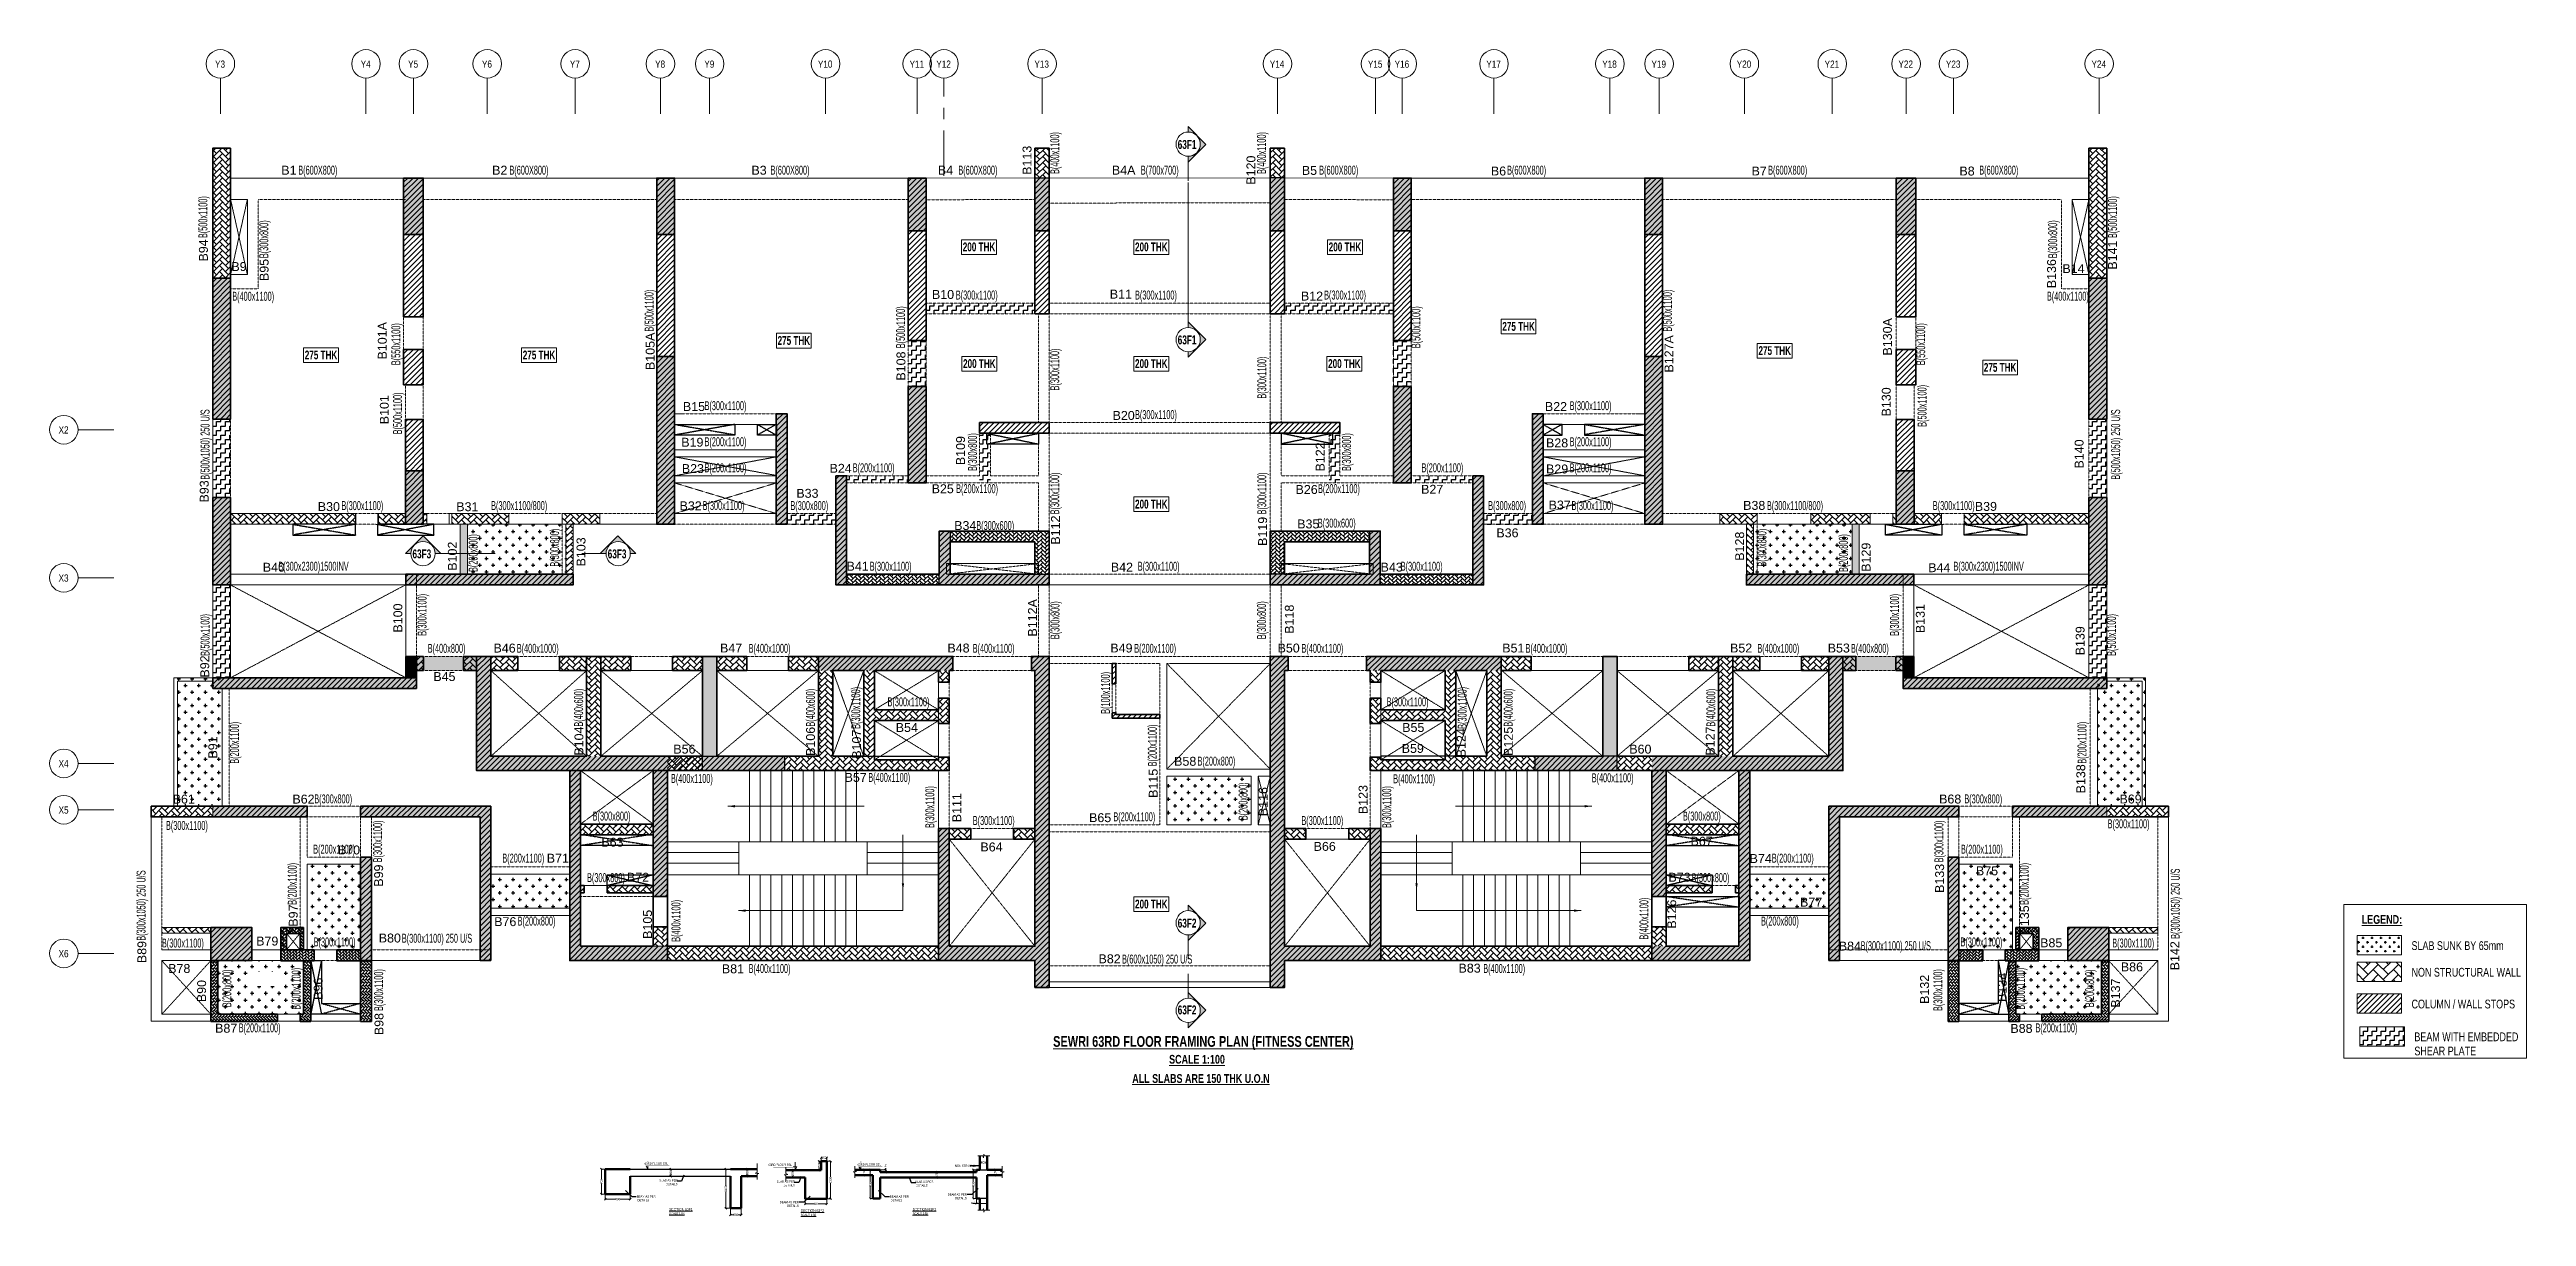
# Model space of a CAD drawing. Header units: millimetres. Extents: x 17 to 69461, y 78 to 32775.
import ezdxf
from ezdxf.enums import TextEntityAlignment as Align

# ---------------------------------------------------------------- set-up
doc = ezdxf.new("R2010")
doc.units = ezdxf.units.MM
doc.linetypes.add('Grid Line', pattern=[2222.5, 1270, -317.5, 317.5, -317.5])
doc.linetypes.add('HIDDEN', pattern=[0.375, 0.25, -0.125])
for name, color, linetype, lineweight in [('A-ANNO-DIMS', 8, 'Continuous', 15), ('A-DETL-MISC', 35, 'Continuous', 15), ('A-FLOR-IDEN', 11, 'Continuous', 9), ('A-GRIDS', 8, 'Continuous', 9), ('A-HIDD-ABVE', 8, 'HIDDEN', 20), ('G-ANNO-SYMB', 1, 'Continuous', 9), ('G-ANNO-TEXT', 231, 'Continuous', 9), ('S-BEAM', 7, 'Continuous', 18), ('S-BEAM-IDEN', 2, 'Continuous', 9), ('S-COL HATCH', 9, 'Continuous', 0), ('S-COLS', 5, 'Continuous', 35), ('S-DETL-GENF', 7, 'Continuous', 18), ('S-DETL-THIN', 1, 'Continuous', 18), ('S-FLOOR', 2, 'Continuous', 9), ('S-GRIDS', 8, 'Continuous', 9), ('S-WALL', 4, 'Continuous', 18), ('SEC TEXT', 50, 'Continuous', 5)]:
    doc.layers.add(name, color=color, linetype=linetype, lineweight=lineweight)
for name, color, linetype in [('Beam Nos', 7, 'Continuous'), ('changes', 7, 'Continuous'), ('CUTOUT', 4, 'Continuous'), ('dim', 8, 'Continuous'), ('SECTION LINE', 4, 'Continuous'), ('SUNK SLAB', 8, 'Continuous')]:
    doc.layers.add(name, color=color, linetype=linetype)
doc.styles.add('Arial Narrow', font='ARIALN.TTF', dxfattribs={"height": 400})
doc.styles.add('Dim.s & Anno.(Misc.)', font='ARIALN.TTF')
doc.styles.add('SC-BBS1', font='SansSerif')
doc.styles.add('sd', font='ARIALN.TTF')
doc.styles.add('SOBHA', font='swisscl.ttf')
doc.styles.add('Swis721 LtCn BT', font='swisscl.ttf', dxfattribs={"width": 0.9, "height": 233.355162})
doc.styles.add('Swis721 LtCn BT_2', font='swisscl.ttf', dxfattribs={"height": 244.992296})
doc.styles.add('Swis721 LtCn BT_B', font='', dxfattribs={"width": 0.9, "height": 246.918336})
doc.styles.get('Swis721 LtCn BT_B').set_extended_font_data('Swis721 LtCn BT', bold=True)
doc.dimstyles.new('A-GFC-100', dxfattribs={"dimscale": 100, "dimtxt": 1.75, "dimasz": 1.5, "dimexe": 1.5, "dimexo": 0, "dimgap": 1, "dimtad": 1, "dimdsep": 46, "dimtxsty": 'Dim.s & Anno.(Misc.)', "dimblk": 'ARCHTICK', "dimcen": 0, "dimdle": 1.5, "dimclrd": 256, "dimclre": 8, "dimclrt": 6, "dimazin": 2, "dimtfac": 1, "dimtix": 1, "dimtmove": 2, "dimatfit": 3, "dimfxl": 1, "dimtolj": 1, "dimlwd": -1, "dimlwe": 9, "dimarcsym": 0})
doc.dimstyles.new('S--25', dxfattribs={"dimscale": 25, "dimtxt": 2.5, "dimasz": 2, "dimexe": 0.25, "dimexo": 0.25, "dimgap": 0.1, "dimtad": 0, "dimdec": 0, "dimrnd": 0.0005, "dimzin": 0, "dimdsep": 46, "dimtxsty": 'SOBHA', "dimblk": 'OBLIQUE', "dimcen": 0.09, "dimclrd": 8, "dimclre": 8, "dimclrt": 6, "dimadec": 0, "dimazin": 0, "dimtfac": 1, "dimtdec": 0, "dimtofl": 0, "dimtmove": 0, "dimatfit": 3, "dimfxl": 0.18, "dimtolj": 1, "dimtzin": 0, "dimlwd": -1, "dimlwe": -1, "dimarcsym": 0})
pattern_1 = [(45, (-31890644.18, 20635841.75), (-75.1300955, 75.1300955), [])]
pattern_2 = [(0, (-31349594.92, 21123704.2), (187.5, 187.5), [93.75, -281.25]), (90, (-31349548.04, 21123657.32), (-187.5, 187.5), [93.75, -281.25])]
pattern_3 = [(0, (-31349594.92, 21123704.18), (187.5, 187.5), [93.75, -281.25]), (90, (-31349548.04, 21123657.3), (-187.5, 187.5), [93.75, -281.25])]
pattern_4 = [(45, (-31792792.5, 20735559.75), (0, 169.7056275), [360, -120]), (135, (-31792707.64, 20735644.6), (1e-14, 169.7056275), [360, -120])]
pattern_5 = [(45, (-31792792.494, 20735559.75), (0, 113.13708499), [240, -80]), (135, (-31792735.926, 20735616.32), (9e-15, 113.13708499), [240, -80])]
pattern_6 = [(45, (-31792792.5, 20683630.75), (0, 169.7056275), [360, -120]), (135, (-31792707.64, 20683715.6), (1e-14, 169.7056275), [360, -120])]
pattern_7 = [(45, (-31792792.5, 20635841.75), (0, 169.7056275), [360, -120]), (135, (-31792707.64, 20635926.6), (1e-14, 169.7056275), [360, -120])]
pattern_8 = [(45, (-31609283, 20752631.54), (0, 169.7056275), [360, -120]), (135, (-31609198.14, 20752716.4), (1e-14, 169.7056275), [360, -120])]
pattern_9 = [(315, (-31091886.604, 20694843.886), (84.85281374, -1e-14), [180, -60]), (45, (-31091844.18, 20694801.46), (84.85281374, -2e-14), [180, -60])]
pattern_10 = [(0, (-31789928.51, 20737473.76), (125, 125), [125, -125]), (90, (-31789803.51, 20737473.76), (-125, 125), [125, -125])]

msp = doc.modelspace()

# ---------------------------------------------------------------- texts
at = {"layer": 'A-FLOR-IDEN', "color": 1, "char_height": 246.92, "width": 1155, "attachment_point": 2, "line_spacing_factor": 0.964267, "style": 'Swis721 LtCn BT_B'}
for s, insert in [('200 THK', (26076.1, 27369.1)), ('200 THK', (30906.1, 27369.1)), ('200 THK', (36336.1, 27369.1)), ('275 THK', (41203.1, 25141.1)), ('275 THK', (7628.6, 24340.6)), ('275 THK', (13740.1, 24340.6)), ('275 THK', (20885.1, 24746.1)), ('275 THK', (48385.6, 24463.6)), ('200 THK', (26085.1, 24098.6)), ('200 THK', (30906.1, 24098.6)), ('200 THK', (36319.6, 24098.6)), ('275 THK', (54703.6, 23992.1)), ('200 THK', (30906.1, 20162.1)), ('200 THK', (30906.1, 8954.6))]:
    msp.add_mtext(s, dxfattribs=dict(at, insert=insert))
at = {"layer": 'Beam Nos', "style": 'SC-BBS1'}
for s, p in [('B113', (27622, 29672.8)), ('B120', (33899.8, 29396.6, 0)), ('B94', (4530.5, 27146.9, 0)), ('B141', (58055.2, 27015.3)), ('B95', (6233.5, 26599.3)), ('B136', (56345.6, 26496.1)), ('B101A', (9545.8, 24615.4, 0)), ('B130A', (51744.2, 24725.6)), ('B105A', (17055.6, 24319.2)), ('B127A', (45620, 24248.5)), ('B108', (24087.4, 23906.6)), ('B101', (9602.2, 22683.1, 0)), ('B130', (51711.8, 22903.1)), ('B109', (25757.9, 21537.7)), ('B122', (35839.6, 21360.8, 0)), ('B140', (57118.7, 21443.3)), ('B93', (4553, 20393.9, 0)), ('B112', (28421, 19310.3)), ('B119', (34226.8, 19274.1, 0)), ('B102', (11509.5, 18578.8, 0)), ('B103', (15117.1, 18699.3)), ('B128', (47601.3, 18858.8)), ('B129', (51145.5, 18550.8)), ('B112A', (27774.2, 16850.8, 0)), ('B100', (9982, 16845.8, 0)), ('B118', (34976.1, 16812.5, 0)), ('B131', (52666.1, 16830.2, 0)), ('B139', (57146.7, 16208.3)), ('B92', (4568, 15487.9, 0)), ('B91', (4794.4, 13218.5)), ('B104', (15059.1, 13397.3)), ('B106', (21551.8, 13389.3)), ('B107', (22843.3, 13310.8)), ('B124', (39796, 13350.8)), ('B125', (41117, 13390.8)), ('B127', (46778.3, 13397.3)), ('B115', (31160.8, 12214.1)), ('B138', (57165.5, 12340.3)), ('B111', (25651.5, 11531.3)), ('B116', (34245.1, 11700.8)), ('B123', (37043.4, 11759.7)), ('B99', (9443, 9627.8, 0)), ('B133', (53207.8, 9550.7)), ('B97', (7049.5, 8507.5, 0)), ('B105', (16981.8, 8262.3)), ('B126', (45696, 8548.8)), ('B135', (55588.3, 8387.2)), ('B89', (2805, 7485.8)), ('B142', (59800.2, 7382.3)), ('B90', (4480, 6392.9)), ('B96', (7747.7, 6456.5)), ('B132', (52786.3, 6440.7)), ('B134', (54961, 6497.2)), ('B137', (58141, 6335.8)), ('B98', (9453.5, 5467.3, 0))]:
    msp.add_text(s, height=250, rotation=90, dxfattribs=at).set_placement(p, align=Align.BOTTOM_CENTER)
for s, p in [('B1', (6728.1, 29194.8)), ('B2', (12639.1, 29194.8)), ('B3', (19909.1, 29194.8)), ('B4', (25136.6, 29196.4)), ('B4A', (30131.1, 29196.4)), ('B5', (35340.5, 29188.8)), ('B6', (40640, 29172.3, 0)), ('B7', (47948.5, 29172.3, 0)), ('B8', (53776.5, 29172.3)), ('B9', (5329.1, 26495.1)), ('B14', (56760.5, 26435.8)), ('B10', (25066.9, 25713.1)), ('B11', (30053.6, 25722.2)), ('B12', (35411.8, 25668.2)), ('B15', (18085, 22572.3, 0)), ('B20', (30131.2, 22322.5)), ('B22', (42252, 22572.5, 0)), ('B19', (18039, 21571.3)), ('B28', (42282.8, 21553.4, 0)), ('B23', (18054.3, 20834, 0)), ('B24', (22196.5, 20841.3)), ('B29', (42282.8, 20823.4, 0)), ('B33', (21265.3, 20140.4, 0)), ('B25', (25058.7, 20268.9, 0)), ('B26', (35261.3, 20248.4, 0)), ('B27', (38780.8, 20253.3, 0)), ('B37', (42356, 19812.3)), ('B30', (7847.7, 19768.4)), ('B31', (11729.9, 19765)), ('B32', (17990.9, 19790)), ('B34', (25690.6, 19237.3)), ('B35', (35307.2, 19282.3)), ('B38', (47810, 19802.3)), ('B39', (54305.5, 19773.4)), ('B36', (40891, 19032.3)), ('B40', (6306.2, 18069, 0)), ('B41', (22673.1, 18098.9)), ('B42', (30082.5, 18072.3)), ('B43', (37645, 18072.3)), ('B44', (52999.5, 18055.9)), ('B46', (12774.5, 15804.3)), ('B47', (19125.5, 15805.3)), ('B48', (25501, 15805.3)), ('B49', (30068.5, 15805.3)), ('B50', (34757.5, 15805.3)), ('B51', (41056.5, 15805.3)), ('B52', (47442.6, 15805.3)), ('B53', (50180.5, 15805.3)), ('B45', (11088, 15005.8)), ('B54', (24051.7, 13578.2)), ('B55', (38251.7, 13578.2)), ('B56', (17815.5, 12972.3)), ('B59', (38237.1, 12991.5, 0)), ('B60', (44618, 12972.3)), ('B57', (22618.2, 12180.1)), ('B58', (31857.2, 12631.5, 0)), ('B61', (3779, 11572.3)), ('B62', (7137, 11572)), ('B68', (53304.2, 11574.2)), ('B69', (58361.7, 11574.2)), ('B65', (29471.7, 11051.7)), ('B70', (8412.7, 10146.5)), ('B63', (15797.5, 10364.9)), ('B64', (26425.7, 10231.2)), ('B66', (35767.7, 10246.7)), ('B67', (46334.7, 10391.7)), ('B71', (14267.5, 9915.8)), ('B74', (47991.7, 9906.9)), ('B75', (54336.7, 9561.8, 0)), ('B72', (16515.9, 9381.8)), ('B73', (45715.2, 9381.8)), ('B76', (12794.2, 8138.3)), ('B77', (49405.6, 8684)), ('B79', (6121, 7593.8)), ('B80', (9556.7, 7679.4)), ('B84', (50492, 7453.2, 0)), ('B85', (56137, 7544.3, 0)), ('B78', (3654.2, 6825.4)), ('B81', (19177.5, 6816.1)), ('B82', (29737.5, 7095.9)), ('B83', (39830, 6835.2, 0)), ('B86', (58399.5, 6869.3, 0)), ('B87', (4969.5, 5150.6)), ('B88', (55302.5, 5145.6))]:
    msp.add_text(s, height=250, dxfattribs=at).set_placement(p, align=Align.BOTTOM_CENTER)
at = {"layer": 'G-ANNO-SYMB', "char_height": 250, "width": 707.088, "style": 'Swis721 LtCn BT_B'}
for s, insert, attachment_point in [('63F1', (31646, 30241.1), 1), ('63F1', (31646, 24764.4), 1), ('63F3', (10191.5, 18768.3), 1), ('63F3', (15665.4, 18768.3), 1), ('63F2', (31646, 8422.2), 1), ('63F2', (31646, 5735.3), 7)]:
    msp.add_mtext(s, dxfattribs=dict(at, insert=insert, attachment_point=attachment_point))
at = {"layer": 'G-ANNO-TEXT', "color": 7, "char_height": 244.992, "attachment_point": 1, "line_spacing_factor": 0.971848, "style": 'Swis721 LtCn BT_2'}
for s, insert, width in [('\\fSwis721 LtCn BT|b1|i0|c0|p34|;\\LLEGEND:', (64842.5, 8522), 1299), ('SLAB SUNK BY 65mm', (66238.4, 7788.9), 3845.238), ('NON STRUCTURAL WALL', (66238.4, 7042.4), 3845.238), ('COLUMN / WALL STOPS', (66238.4, 6152), 3845.238), ('BEAM WITH EMBEDDED SHEAR PLATE', (66318.4, 5233, 0), 3043.577)]:
    msp.add_mtext(s, dxfattribs=dict(at, insert=insert, width=width))
at = {"layer": 'G-ANNO-TEXT', "color": 6, "insert": (28153.8, 5131.1), "char_height": 300, "width": 8429.778, "attachment_point": 1, "line_spacing_factor": 0.971848, "style": 'Swis721 LtCn BT_2'}
msp.add_mtext('{\\fSwis721 LtCn BT|b1|i0|c0|p34;\\LSEWRI 63RD FLOOR FRAMING PLAN (FITNESS CENTER)}', dxfattribs=at)
at = {"layer": 'G-ANNO-TEXT', "color": 1, "char_height": 244.992, "attachment_point": 1, "line_spacing_factor": 0.971848, "style": 'Swis721 LtCn BT_2'}
for s, insert, width in [('{\\fSwis721 LtCn BT|b1|i0|c0|p34;\\LSCALE 1:100}', (31406.4, 4603.4), 1551.037), ('{\\fSwis721 LtCn BT|b1|i0|c0|p34;\\LALL SLABS ARE 150 THK U.O.N}', (30372.2, 4065), 3728.693)]:
    msp.add_mtext(s, dxfattribs=dict(at, insert=insert, width=width))
at = {"layer": 'S-BEAM-IDEN', "style": 'Swis721 LtCn BT', "width": 0.8}
for s, rotation, p in [('B(400x1100)', 90, (28323.8, 29289.6)), ('B(400x1100)', 90, (34121.6, 29289.6)), ('B(600X800)', 360, (6991.4, 29271.7, 0)), ('B(600X800)', 360, (12910.8, 29271.7, 0)), ('B(600X800)', 360, (20229.7, 29271.7, 0)), ('B(600X800)', 360, (25497.2, 29271.7, 0)), ('B(700x700)', 360, (30613.9, 29271.7, 0)), ('B(500x1100)', 90, (4442.3, 27492.5, 0)), ('B(500x1100)', 90, (57982.4, 27492.5, 0)), ('B(300x800)', 90, (6150.2, 26930.6)), ('B(300x800)', 90, (56303.2, 26930.6)), ('B(400x1100)', 360, (5138.9, 25736.7, 0)), ('B(500x1100)', 90, (16952, 24872.4, 0)), ('B(300x1100)', 360, (25425.2, 25771.7)), ('B(300x1100)', 360, (30450.2, 25771.7)), ('B(300x1100)', 360, (35751.2, 25771.7)), ('B(500x1100)', 90, (45501.4, 24872.4, 0)), ('B(550x1100)', 90, (9852, 23932.9)), ('B(500x1100)', 90, (24002, 24406.9)), ('B(500x1100)', 90, (38451.4, 24406.9)), ('B(550x1100)', 90, (52601.4, 23932.9)), ('B(300x1100)', 90, (28323.8, 23222)), ('B(300x1100)', 90, (34129.6, 22995)), ('B(500x1100)', 90, (9899.6, 21993)), ('B(300x1100)', 360, (18380.8, 22671.7)), ('B(500x1100)', 90, (52640.2, 22204)), ('B(500x1050) 250 U/S', 90, (4502, 20722.4)), ('B(300x1100)', 360, (30450.2, 22421.7)), ('B(500x1050) 250 U/S', 90, (58068.3, 20722.4)), ('B(200x1100)', 360, (18380.8, 21661.7, 0)), ('B(300x800)', 90, (26017.3, 20966.1)), ('B(300x800)', 90, (36503.6, 20966.1)), ('B(200x1100)', 360, (18380.8, 20931.7, 0)), ('B(200x1100)', 360, (22535.2, 20931.7)), ('B(300x1100)', 90, (28323.8, 19749)), ('B(300x1100)', 90, (34129.6, 19749)), ('B(200x1100)', 360, (35580.7, 20346.2)), ('B(300x1100)', 360, (8199.3, 19871.7)), ('B(300x1100/800)', 360, (12397, 19871.7)), ('B(300x1100)', 360, (18326.8, 19871.7)), ('B(300x800)', 360, (20788.9, 19871.7)), ('B(300x600)', 360, (26000.5, 19313.9, 0)), ('B(300x600)', 360, (35575.6, 19381.7, 0)), ('B(200x800)', 90, (12018.4, 18136.6)), ('B(300x800)', 90, (14302, 18288.1, 0)), ('B(300x800)', 90, (48151.4, 18288.1, 0)), ('B(200x800)', 90, (50435, 18136.6)), ('B(300x2300)1500INV', 360, (6431.3, 18171.8, 0)), ('B(300x1100)', 360, (23011.2, 18171.7, 0)), ('B(300x1100)', 360, (30525.6, 18171.7)), ('B(300x1100)', 360, (37900, 18171.7, 0)), ('B(300x2300)1500INV', 360, (53396.6, 18171.8, 0)), ('B(300x1100)', 90, (10585.1, 16348.2)), ('B(300x1100)', 90, (51868.3, 16348.2)), ('B(500x1100)', 90, (4502, 15784.5)), ('B(300x800)', 90, (28330.9, 16254.8)), ('B(300x800)', 90, (34122.4, 16254.8)), ('B(500x1100)', 90, (57951.4, 15784.5)), ('B(400x800)', 360, (10619.2, 15871.7)), ('B(400x1000)', 360, (13116.7, 15871.7)), ('B(400x1000)', 360, (19616.7, 15871.7)), ('B(400x1100)', 360, (25898.8, 15871.7)), ('B(200x1100)', 360, (30426.8, 15871.7)), ('B(100x1100)', 90, (29745.4, 14162.1)), ('B(400x600)', 90, (14975.2, 13803.1, 0)), ('B(400x600)', 90, (21475.2, 13803.1, 0)), ('B(300x1100)', 90, (22745.2, 13740.4, 0)), ('B(300x1100)', 360, (23511.7, 14371.7, 0)), ('B(300x1100)', 90, (39747.3, 13740.4, 0)), ('B(400x600)', 90, (41037.8, 13803.1, 0)), ('B(400x600)', 90, (46719.7, 13803.1, 0)), ('B(200x1100)', 90, (5328, 12763.8)), ('B(200x1100)', 90, (57125.4, 12763.8)), ('B(200x1100)', 90, (31060, 12687.9)), ('B(400x1100)', 360, (22972.9, 12254.5)), ('B(200x800)', 360, (32201.8, 12711.7)), ('B(400x1100)', 360, (43254.5, 12244.1)), ('B(300x800)', 360, (7439.2, 11653)), ('B(400x1100)', 360, (17438.2, 12225.6)), ('B(300x1100)', 90, (24821.9, 10962.5)), ('B(200x800)', 90, (33605.1, 11180.8)), ('B(300x1100)', 90, (37631.4, 10962.5)), ('B(400x1100)', 360, (37688.5, 12215.3)), ('B(300x1100)', 90, (9339.5, 9998.9)), ('B(300x800)', 360, (15244.5, 11171.7)), ('B(300x1100)', 360, (25901.1, 11046.5)), ('B(200x1100)', 360, (29843.5, 11151.7)), ('B(300x800)', 360, (45810.5, 11171.7)), ('B(300x1100)', 90, (53113.9, 9998.9)), ('B(200x1100)', 360, (7409.3, 10244.3)), ('B(300x1050) 250 U/S', 90, (2708.4, 7804)), ('B(200x1100)', 90, (6947.6, 8809.7)), ('B(200x1100)', 360, (12712, 9992.9)), ('B(200x1100)', 90, (55505.7, 8809.7)), ('B(300x1050) 250 U/S', 90, (59740.4, 7855.9)), ('B(300x800)', 360, (15086.5, 9446.5)), ('B(200x800)', 360, (13140.3, 8229.9)), ('B(400x1100)', 90, (17704.5, 7773.2)), ('B(400x1100)', 90, (44843.2, 7835.7)), ('B(300x1100)', 360, (3167.6, 7613.7)), ('B(300x1100)', 360, (7421.8, 7644.3)), ('B(300x1100) 250 U/S', 360, (9894.3, 7747.3)), ('B(300x1100) 250 U/S', 360, (50792.5, 7540.8)), ('B(200x800)', 90, (5114, 5938.5)), ('B(200x1100)', 90, (7054.8, 5868.9)), ('B(300x1100)', 90, (9368.5, 5833.2)), ('B(400x1100)', 360, (19616.7, 6899.8, 0)), ('B(600x1050) 250 U/S', 360, (30085.6, 7164.3)), ('B(400x1100)', 360, (40213, 6899.8, 0)), ('B(300x1100)', 90, (53084.8, 5833.2)), ('B(200x1100)', 90, (55398.5, 5868.9)), ('B(200x800)', 90, (57339.4, 5938.5)), ('B(200x1100)', 360, (5320.6, 5236.7))]:
    msp.add_text(s, height=250, rotation=rotation, dxfattribs=at).set_placement(p)
for s, p in [('B(600X800)', (35613.8, 29271.7, 0)), ('B(600X800)', (40881.3, 29271.7, 0)), ('B(600X800)', (48200.2, 29271.7, 0)), ('B(600X800)', (54119.6, 29271.7, 0)), ('B(400x1100)', (56015.8, 25738.7, 0)), ('B(300x1100)', (42634.8, 22671.7)), ('B(200x1100)', (42634.8, 21661.7, 0)), ('B(200x1100)', (38480.5, 20931.7)), ('B(200x1100)', (42634.8, 20931.7, 0)), ('B(200x1100)', (25435, 20346.2)), ('B(300x800)', (40352, 19871.7)), ('B(300x1100)', (42688.8, 19871.7)), ('B(300x1100/800)', (48166.2, 19871.7)), ('B(300x1100)', (52816.4, 19871.7)), ('B(400x1100)', (35116.9, 15871.7)), ('B(400x1000)', (41398.9, 15871.7)), ('B(400x1000)', (47898.9, 15871.7)), ('B(400x800)', (50521.8, 15871.7)), ('B(300x1100)', (37503.9, 14371.7, 0)), ('B(300x800)', (53701.7, 11653)), ('B(300x1100)', (3281.1, 10909.2)), ('B(300x1100)', (35114.6, 11046.5)), ('B(300x1100)', (57719.3, 10955.8)), ('B(200x1100)', (53606.4, 10244.3)), ('B(200x1100)', (48303.6, 9992.9)), ('B(300x800)', (46054.5, 9446.5)), ('B(200x800)', (48000.7, 8229.9)), ('B(300x1100)', (53593.9, 7644.3)), ('B(300x1100)', (57848, 7613.7)), ('B(200x1100)', (55695.1, 5236.7))]:
    msp.add_text(s, height=250, dxfattribs=at).set_placement(p)
at = {"layer": 'SEC TEXT', "color": 1, "linetype": 'ByBlock', "insert": (17389.7, 313.2), "char_height": 75, "width": 804.109, "attachment_point": 1, "rotation": 0.010721, "style": 'sd'}
msp.add_mtext('{\\fSwis721 LtCn BT|b0|i0|c0|p34;\\LSECTION 63F1\\P\\H0.83333x;SCALE 1:50}', dxfattribs=at)

# ---------------------------------------------------------------- blocks, each defined once
blk = doc.blocks.new('A$Cebf64a2d')
at = {"layer": 'S-COL HATCH', "transparency": 33554687}
h = blk.add_hatch(dxfattribs=at)
h.set_pattern_fill('ANSI31', color=256, scale=850)
h.set_pattern_definition(pattern_1)
h.paths.add_polyline_path([(7629, 22675), (7079, 22675), (7079, 18785), (7629, 18785)])
h = blk.add_hatch(dxfattribs=at)
h.set_pattern_fill('ANSI31', color=256, scale=850)
h.set_pattern_definition(pattern_1)
h.paths.add_polyline_path([(14179, 12975), (14679, 12975), (14679, 22675), (14179, 22675)])
h = blk.add_hatch(dxfattribs=at)
h.set_pattern_fill('ANSI31', color=256, scale=850)
h.set_pattern_definition(pattern_1)
h.paths.add_polyline_path([(21229, 18125), (21729, 18125), (21729, 22675), (21229, 22675)])
h = blk.add_hatch(dxfattribs=at)
h.set_pattern_fill('ANSI31', color=256, scale=850)
h.set_pattern_definition(pattern_1)
h.paths.add_polyline_path([(24779, 22681), (25179, 22681), (25179, 18875), (24779, 18875)])
h = blk.add_hatch(dxfattribs=at)
h.set_pattern_fill('ANSI31', color=256, scale=850)
h.set_pattern_definition(pattern_1)
h.paths.add_polyline_path([(31779, 22681), (31379, 22681), (31379, 18875), (31779, 18875)])
h = blk.add_hatch(dxfattribs=at)
h.set_pattern_fill('ANSI31', color=256, scale=850)
h.set_pattern_definition(pattern_1)
h.paths.add_polyline_path([(35329, 22675), (34829, 22675), (34829, 18125), (35329, 18125)])
h = blk.add_hatch(dxfattribs=at)
h.set_pattern_fill('ANSI31', color=256, scale=850)
h.set_pattern_definition(pattern_1)
h.paths.add_polyline_path([(42379, 22675), (41879, 22675), (41879, 12975), (42379, 12975)])
h = blk.add_hatch(dxfattribs=at)
h.set_pattern_fill('ANSI31', color=256, scale=850)
h.set_pattern_definition(pattern_1)
h.paths.add_polyline_path([(48929, 18785), (49479, 18785), (49479, 22675), (48929, 22675)])
h = blk.add_hatch(dxfattribs=at)
h.set_pattern_fill('ANSI31', color=256, scale=850)
h.set_pattern_definition(pattern_1)
h.paths.add_polyline_path([(2229, 19876), (1729, 19876), (1729, 15926), (2229, 15926)])
h = blk.add_hatch(dxfattribs=at)
h.set_pattern_fill('ANSI31', color=256, scale=850)
h.set_pattern_definition(pattern_1)
h.paths.add_polyline_path([(54329, 19876), (54829, 19876), (54829, 15926), (54329, 15926)])
h = blk.add_hatch(dxfattribs=at)
h.set_pattern_fill('ANSI31', color=256, scale=850)
h.set_pattern_definition(pattern_1)
h.paths.add_polyline_path([(7629, 17875), (7079, 17875), (7079, 16885), (7629, 16885)])
h = blk.add_hatch(dxfattribs=at)
h.set_pattern_fill('ANSI31', color=256, scale=850)
h.set_pattern_definition(pattern_1)
h.paths.add_polyline_path([(48929, 16885), (49479, 16885), (49479, 17875), (48929, 17875)])
h = blk.add_hatch(dxfattribs=at)
h.set_pattern_fill('ANSI31', color=256, scale=850)
h.set_pattern_definition(pattern_1)
h.paths.add_polyline_path([(21729, 16835), (21229, 16835), (21229, 14135), (21729, 14135)])
h = blk.add_hatch(dxfattribs=at)
h.set_pattern_fill('ANSI31', color=256, scale=850)
h.set_pattern_definition(pattern_1)
h.paths.add_polyline_path([(34829, 14135), (35329, 14135), (35329, 16835), (34829, 16835)])
h = blk.add_hatch(dxfattribs=at)
h.set_pattern_fill('ANSI31', color=256, scale=850)
h.set_pattern_definition(pattern_1)
h.paths.add_polyline_path([(17529, 12975), (17829, 12975), (17829, 16075), (17529, 16075)])
h = blk.add_hatch(dxfattribs=at)
h.set_pattern_fill('ANSI31', color=256, scale=850)
h.set_pattern_definition(pattern_1)
h.paths.add_polyline_path([(39029, 16075), (38729, 16075), (38729, 12975), (39029, 12975)])
h = blk.add_hatch(dxfattribs=at)
h.set_pattern_fill('ANSI31', color=256, scale=850)
h.set_pattern_definition(pattern_1)
h.paths.add_polyline_path([(7629, 15675), (7629, 15675), (7629, 15775), (7629, 15915), (7129, 15915), (7129, 12975), (7629, 12975)])
h = blk.add_hatch(dxfattribs=at)
h.set_pattern_fill('ANSI31', color=256, scale=850)
h.set_pattern_definition(pattern_1)
h.paths.add_polyline_path([(25179, 15825), (23229, 15825), (23229, 15525), (25179, 15525)])
h = blk.add_hatch(dxfattribs=at)
h.set_pattern_fill('ANSI31', color=256, scale=850)
h.set_pattern_definition(pattern_1)
h.paths.add_polyline_path([(31379, 15825), (33329, 15825), (33329, 15525), (31379, 15525)])
h = blk.add_hatch(dxfattribs=at)
h.set_pattern_fill('ANSI31', color=256, scale=850)
h.set_pattern_definition(pattern_1)
h.paths.add_polyline_path([(48929, 15675), (48929, 15675), (48929, 15775), (48929, 15915), (49429, 15915), (49429, 12975), (48929, 12975)])
h = blk.add_hatch(dxfattribs=at)
h.set_pattern_fill('ANSI31', color=256, scale=850)
h.set_pattern_definition(pattern_1)
h.paths.add_polyline_path([(19499, 14335), (19199, 14335), (19199, 11275), (19499, 11275), (19499, 11575)])
h = blk.add_hatch(dxfattribs=at)
h.set_pattern_fill('ANSI31', color=256, scale=850)
h.set_pattern_definition(pattern_1)
h.paths.add_polyline_path([(37059, 14335), (37359, 14335), (37359, 11275), (37059, 11275), (37059, 11575)])
h = blk.add_hatch(dxfattribs=at)
h.set_pattern_fill('ANSI31', color=256, scale=850)
h.set_pattern_definition(pattern_1)
h.paths.add_polyline_path([(1729, 11275), (2229, 11275), (2229, 13726), (1729, 13726)])
h = blk.add_hatch(dxfattribs=at)
h.set_pattern_fill('ANSI31', color=256, scale=850)
h.set_pattern_definition(pattern_1)
h.paths.add_polyline_path([(54829, 13726), (54329, 13726), (54329, 11275), (54829, 11275)])
h = blk.add_hatch(dxfattribs=at)
h.set_pattern_fill('ANSI31', color=256, scale=850)
h.set_pattern_definition(pattern_1)
h.paths.add_polyline_path([(22099, 12785), (22399, 12785), (22399, 11575), (25179, 11575), (25179, 11275), (22099, 11275)])
h = blk.add_hatch(dxfattribs=at)
h.set_pattern_fill('ANSI31', color=256, scale=850)
h.set_pattern_definition(pattern_1)
h.paths.add_polyline_path([(34459, 12785), (34159, 12785), (34159, 11575), (31379, 11575), (31379, 11275), (34459, 11275)])
h = blk.add_hatch(dxfattribs=at)
h.set_pattern_fill('ANSI31', color=256, scale=850)
h.set_pattern_definition(pattern_1)
h.paths.add_polyline_path([(11829, 11575), (11629, 11575), (7439, 11575), (7439, 11275), (11829, 11275)])
h.paths.add_polyline_path([(7439, 11575), (7140, 11575), (7140, 11275), (7439, 11275)])
h = blk.add_hatch(dxfattribs=at)
h.set_pattern_fill('ANSI31', color=256, scale=850)
h.set_pattern_definition(pattern_1)
h.paths.add_polyline_path([(44729, 11575), (44929, 11575), (49119, 11575), (49119, 11275), (44729, 11275)])
h.paths.add_polyline_path([(49119, 11575), (49419, 11575), (49419, 11275), (49119, 11275)])
h = blk.add_hatch(dxfattribs=at)
h.set_pattern_fill('ANSI31', color=256, scale=850)
h.set_pattern_definition(pattern_1)
h.paths.add_polyline_path([(7140, 8675), (7439, 8675), (7439, 9275), (7140, 9275)])
h = blk.add_hatch(dxfattribs=at)
h.set_pattern_fill('ANSI31', color=256, scale=850)
h.set_pattern_definition(pattern_1)
h.paths.add_polyline_path([(14479, 6075), (14479, 6475), (9525, 6475), (9525, 9275), (9125, 9275), (9125, 6075)])
h = blk.add_hatch(dxfattribs=at)
h.set_pattern_fill('ANSI31', color=256, scale=850)
h.set_pattern_definition(pattern_1)
h.paths.add_polyline_path([(18709, 9275), (22479, 9275), (22479, 8875), (18709, 8875)])
h = blk.add_hatch(dxfattribs=at)
h.set_pattern_fill('ANSI31', color=256, scale=850)
h.set_pattern_definition(pattern_1)
h.paths.add_polyline_path([(22379, 4450), (22079, 4450), (22079, 1150), (22079, 750), (24779, 750), (24779, 0), (25179, 0), (25179, 1150), (25179, 1150), (25179, 9275), (24679, 9275), (24679, 8875), (24779, 8875), (24779, 1150), (24779, 1150), (22379, 1150), (22379, 1150)])
h = blk.add_hatch(dxfattribs=at)
h.set_pattern_fill('ANSI31', color=256, scale=850)
h.set_pattern_definition(pattern_1)
h.paths.add_polyline_path([(27049, 9075), (26949, 9075), (26949, 8505), (27049, 8505)])
h = blk.add_hatch(dxfattribs=at)
h.set_pattern_fill('ANSI31', color=256, scale=850)
h.set_pattern_definition(pattern_1)
h.paths.add_polyline_path([(34179, 4450), (34479, 4450), (34479, 1150), (34479, 750), (31779, 750), (31779, 0), (31379, 0), (31379, 1150), (31379, 1150), (31379, 9275), (31879, 9275), (31879, 8875), (31779, 8875), (31779, 1150), (31779, 1150), (34179, 1150), (34179, 1150)])
h = blk.add_hatch(dxfattribs=at)
h.set_pattern_fill('ANSI31', color=256, scale=850)
h.set_pattern_definition(pattern_1)
h.paths.add_polyline_path([(37849, 9275), (34079, 9275), (34079, 8875), (37849, 8875)])
h = blk.add_hatch(dxfattribs=at)
h.set_pattern_fill('ANSI31', color=256, scale=850)
h.set_pattern_definition(pattern_1)
h.paths.add_polyline_path([(42079, 6075), (42079, 6475), (47034, 6475), (47034, 9275), (47434, 9275), (47434, 6075)])
h = blk.add_hatch(dxfattribs=at)
h.set_pattern_fill('ANSI31', color=256, scale=850)
h.set_pattern_definition(pattern_1)
h.paths.add_polyline_path([(49419, 9275), (49119, 9275), (49119, 8675), (49419, 8675)])
h = blk.add_hatch(dxfattribs=at)
h.set_pattern_fill('ANSI31', color=256, scale=850)
h.set_pattern_definition(pattern_1)
h.paths.add_polyline_path([(1729, 8675), (1729, 8375), (7439, 8375), (7439, 8675)])
h = blk.add_hatch(dxfattribs=at)
h.set_pattern_fill('ANSI31', color=256, scale=850)
h.set_pattern_definition(pattern_1)
h.paths.add_polyline_path([(49119, 8675), (49119, 8375), (54829, 8375), (54829, 8675)])
h = blk.add_hatch(dxfattribs=at)
h.set_pattern_fill('ANSI31', color=256, scale=850)
h.set_pattern_definition(pattern_1)
h.paths.add_polyline_path([(28279, 7645), (27049, 7645), (27049, 7695), (26949, 7695), (26949, 7545), (28279, 7545)])
h = blk.add_hatch(dxfattribs=at)
h.set_pattern_fill('ANSI31', color=256, scale=850)
h.set_pattern_definition(pattern_1)
h.paths.add_polyline_path([(15459, 6475), (14479, 6475), (14479, 6075), (15459, 6075)])
h = blk.add_hatch(dxfattribs=at)
h.set_pattern_fill('ANSI31', color=256, scale=850)
h.set_pattern_definition(pattern_1)
h.paths.add_polyline_path([(15459, 6475), (17759, 6475), (17759, 6075), (15459, 6075)])
h = blk.add_hatch(dxfattribs=at)
h.set_pattern_fill('ANSI31', color=256, scale=850)
h.set_pattern_definition(pattern_1)
h.paths.add_polyline_path([(41099, 6475), (38799, 6475), (38799, 6075), (41099, 6075)])
h = blk.add_hatch(dxfattribs=at)
h.set_pattern_fill('ANSI31', color=256, scale=850)
h.set_pattern_definition(pattern_1)
h.paths.add_polyline_path([(12039, 6075), (11739, 6075), (11739, 750), (12039, 750), (14479, 750), (14479, 1150), (12039, 1150), (12039, 2850), (12039, 2850), (12039, 2850)])
h = blk.add_hatch(dxfattribs=at)
h.set_pattern_fill('ANSI31', color=256, scale=850)
h.set_pattern_definition(pattern_1)
h.paths.add_polyline_path([(14479, 6075), (14079, 6075), (14079, 6075), (14079, 4575), (14079, 4575), (14079, 4275), (14079, 2550), (14479, 2550)])
h = blk.add_hatch(dxfattribs=at)
h.set_pattern_fill('ANSI31', color=256, scale=850)
h.set_pattern_definition(pattern_1)
h.paths.add_polyline_path([(42079, 6075), (42479, 6075), (42479, 6075), (42479, 4575), (42479, 4575), (42479, 4275), (42479, 2550), (42079, 2550)])
h = blk.add_hatch(dxfattribs=at)
h.set_pattern_fill('ANSI31', color=256, scale=850)
h.set_pattern_definition(pattern_1)
h.paths.add_polyline_path([(44519, 6075), (44819, 6075), (44819, 750), (44519, 750), (42079, 750), (42079, 1150), (44519, 1150), (44519, 2850), (44519, 2850), (44519, 2850)])
h = blk.add_hatch(dxfattribs=at)
h.set_pattern_fill('ANSI31', color=256, scale=850)
h.set_pattern_definition(pattern_1)
h.paths.add_polyline_path([(4375, 5075), (1729, 5075), (1729, 4775), (4375, 4775)])
h = blk.add_hatch(dxfattribs=at)
h.set_pattern_fill('ANSI31', color=256, scale=850)
h.set_pattern_definition(pattern_1)
h.paths.add_polyline_path([(9525, 5075), (5875, 5075), (5875, 4775), (9225, 4775), (9225, 750), (9525, 750)])
h = blk.add_hatch(dxfattribs=at)
h.set_pattern_fill('ANSI31', color=256, scale=850)
h.set_pattern_definition(pattern_1)
h.paths.add_polyline_path([(47034, 5075), (50684, 5075), (50684, 4775), (47334, 4775), (47334, 750), (47034, 750)])
h = blk.add_hatch(dxfattribs=at)
h.set_pattern_fill('ANSI31', color=256, scale=850)
h.set_pattern_definition(pattern_1)
h.paths.add_polyline_path([(52184, 5075), (54829, 5075), (54829, 4775), (52184, 4775)])
h = blk.add_hatch(dxfattribs=at)
h.set_pattern_fill('ANSI31', color=256, scale=850)
h.set_pattern_definition(pattern_1)
h.paths.add_polyline_path([(54829, 5075), (52184, 5075), (52184, 4775), (54829, 4775)])
h = blk.add_hatch(dxfattribs=at)
h.set_pattern_fill('ANSI31', color=256, scale=850)
h.set_pattern_definition(pattern_1)
h.paths.add_polyline_path([(6175, 3648), (5875, 3648), (5875, 750), (6175, 750)])
h = blk.add_hatch(dxfattribs=at)
h.set_pattern_fill('ANSI31', color=256, scale=850)
h.set_pattern_definition(pattern_1)
h.paths.add_polyline_path([(50384, 3648), (50684, 3648), (50684, 750), (50384, 750)])
h = blk.add_hatch(dxfattribs=at)
h.set_pattern_fill('ANSI31', color=256, scale=850)
h.set_pattern_definition(pattern_1)
h.paths.add_polyline_path([(2825, 1675), (1675, 1675), (1675, 750), (2825, 750)])
h = blk.add_hatch(dxfattribs=at)
h.set_pattern_fill('ANSI31', color=256, scale=850)
h.set_pattern_definition(pattern_1)
h.paths.add_polyline_path([(53734, 750), (54884, 750), (54884, 1675), (53734, 1675)])
at = {"layer": 'changes'}
for p, q in [((24779, 22681), (25179, 22681)), ((31779, 22681), (31379, 22681)), ((25179, 11575), (25179, 11275)), ((31379, 11575), (31379, 11275))]:
    blk.add_line(p, q, dxfattribs=at)
at = {"layer": 'changes', "elevation": 0}
for points in [[(22099, 12785), (22399, 12785), (22399, 11575), (25179, 11575), (25179, 11275), (22099, 11275)], [(34459, 12785), (34159, 12785), (34159, 11575), (31379, 11575), (31379, 11275), (34459, 11275)], [(15459, 6475), (17759, 6475), (17759, 6075), (15459, 6075)], [(41099, 6475), (38799, 6475), (38799, 6075), (41099, 6075)]]:
    blk.add_lwpolyline(points, close=True, dxfattribs=at)
at = {"layer": 'S-BEAM', "color": 5, "elevation": 0}
for points in [[(5729, 13276), (2231, 13276), (2231, 12976), (5729, 12976)], [(6359, 13275), (7129, 13275), (7129, 12974), (6359, 12974)], [(7629, 13275), (7730, 13275), (7730, 12975), (7629, 12975)], [(8360, 13275), (10029, 13275), (10029, 12975), (8360, 12975)], [(11529, 13275), (12579, 13275), (12579, 12975), (11529, 12975)], [(45029, 13275), (43979, 13275), (43979, 12975), (45029, 12975)], [(48199, 13275), (46529, 13275), (46529, 12975), (48199, 12975)], [(48929, 13275), (48829, 13275), (48829, 12975), (48929, 12975)], [(50200, 13275), (49429, 13275), (49429, 12974), (50200, 12974)], [(50830, 13276), (54328, 13276), (54328, 12976), (50830, 12976)], [(11629, 12975), (11829, 12975), (11829, 11575), (11629, 11575)], [(44929, 12975), (44729, 12975), (44729, 11575), (44929, 11575)], [(300, 1675), (1675, 1675), (1675, 1515), (300, 1515)], [(4175, 1675), (4175, 1515), (3795, 1515), (3795, 1048), (3635, 1048), (3635, 1675)], [(52384, 1675), (52384, 1515), (52764, 1515), (52764, 1048), (52924, 1048), (52924, 1675)], [(56259, 1675), (54884, 1675), (54884, 1515), (56259, 1515)]]:
    blk.add_lwpolyline(points, close=True, dxfattribs=at)
at = {"layer": 'S-COL HATCH'}
for p, q in [((22399, 12485), (22399, 12785)), ((34159, 12485), (34159, 12785))]:
    blk.add_line(p, q, dxfattribs=at)
at = {"layer": 'S-COL HATCH', "transparency": 33554687}
for p, q in [((1729, 5075), (1729, 4775)), ((54829, 5075), (54829, 4775))]:
    blk.add_line(p, q, dxfattribs=at)
at = {"layer": 'S-COLS'}
for p, q in [((2229, 23515), (2229, 23515)), ((54329, 23515), (54329, 23515)), ((2229, 19876), (1729, 19876)), ((54329, 19876), (54829, 19876)), ((7140, 11275, 0), (7140, 11575, 0)), ((19499, 11575), (19499, 11275)), ((37059, 11575), (37059, 11275)), ((49419, 11275, 0), (49419, 11575, 0)), ((9525, 5075), (5875, 5075)), ((5875, 5075), (5875, 4775)), ((9525, 5075), (9525, 750)), ((47034, 5075), (47034, 750)), ((47034, 5075), (50684, 5075)), ((50684, 5075), (50684, 4775)), ((5875, 4775), (9225, 4775)), ((9225, 4775), (9225, 750)), ((22079, 4450), (22079, 1150)), ((22379, 4450), (22379, 1150)), ((34179, 4450), (34179, 1150)), ((34479, 4450), (34479, 1150)), ((50684, 4775), (47334, 4775)), ((47334, 4775), (47334, 750)), ((14079, 2550), (14479, 2550)), ((42479, 2550), (42079, 2550)), ((14079, 1700), (14479, 1700)), ((42479, 1700), (42079, 1700)), ((9525, 750), (9225, 750)), ((22079, 1150), (22079, 750)), ((34479, 1150), (34479, 750)), ((47034, 750), (47334, 750))]:
    blk.add_line(p, q, dxfattribs=at)
at = {"layer": 'S-COLS', "elevation": 0}
for points in [[(2229, 23515), (2229, 15926), (1729, 15926), (1729, 23515)], [(24779, 23515), (25179, 23515), (25179, 18875), (24779, 18875)], [(31779, 23515), (31379, 23515), (31379, 18875), (31779, 18875)], [(54329, 23515), (54329, 15926), (54829, 15926), (54829, 23515)], [(7079, 22675), (7629, 22675), (7629, 18785), (7079, 18785)], [(14179, 12975), (14679, 12975), (14679, 22675), (14179, 22675)], [(21229, 18125), (21729, 18125), (21729, 22675), (21229, 22675)], [(35329, 18125), (34829, 18125), (34829, 22675), (35329, 22675)], [(42379, 12975), (41879, 12975), (41879, 22675), (42379, 22675)], [(49479, 22675), (48929, 22675), (48929, 18785), (49479, 18785)], [(7079, 17875), (7629, 17875), (7629, 16885), (7079, 16885)], [(49479, 17875), (48929, 17875), (48929, 16885), (49479, 16885)], [(21229, 16835), (21229, 14135), (21729, 14135), (21729, 16835)], [(35329, 16835), (35329, 14135), (34829, 14135), (34829, 16835)], [(17529, 16075), (17829, 16075), (17829, 12975), (17529, 12975)], [(39029, 16075), (38729, 16075), (38729, 12975), (39029, 12975)], [(25179, 15825), (23229, 15825), (23229, 15525), (25179, 15525)], [(31379, 15825), (33329, 15825), (33329, 15525), (31379, 15525)], [(19199, 14335), (19199, 11275), (25179, 11275), (25179, 12785), (22099, 12785), (22099, 11575), (19499, 11575), (19499, 14335), (19199, 14335)], [(37359, 14335), (37359, 11275), (31379, 11275), (31379, 12785), (34459, 12785), (34459, 11575), (37059, 11575), (37059, 14335), (37359, 14335)], [(1729, 13726), (2229, 13726), (2229, 11275), (1729, 11275)], [(54829, 13726), (54329, 13726), (54329, 11275), (54829, 11275)], [(24779, 12485), (22399, 12485), (22399, 11575), (24779, 11575)], [(31779, 12485), (34159, 12485), (34159, 11575), (31779, 11575)], [(26949, 8505), (27049, 8505), (27049, 9075), (26949, 9075)], [(1729, 8375), (7439, 8375), (7439, 8675), (1729, 8675)], [(19109, 6475), (19979, 6475), (19979, 8875), (19109, 8875)], [(37449, 6475), (36579, 6475), (36579, 8875), (37449, 8875)], [(54829, 8375), (49119, 8375), (49119, 8675), (54829, 8675)], [(0, 5075), (4375, 5075), (4375, 4775), (0, 4775)], [(56559, 5075), (52184, 5075), (52184, 4775), (56559, 4775)], [(14079, 4575), (12039, 4575), (12039, 4275), (14079, 4275)], [(42479, 4575), (44519, 4575), (44519, 4275), (42479, 4275)], [(5875, 3648), (6175, 3648), (6175, 750), (5875, 750)], [(50684, 3648), (50384, 3648), (50384, 750), (50684, 750)], [(1675, 750), (2825, 750), (2825, 1675), (1675, 1675)], [(54884, 750), (53734, 750), (53734, 1675), (54884, 1675)]]:
    blk.add_lwpolyline(points, close=True, dxfattribs=at)
for points in [[(7129, 12975), (7129, 15915), (7629, 15915), (7629, 12975), (7079, 12975)], [(49429, 12975), (49429, 15915), (48929, 15915), (48929, 12975), (49479, 12975)], [(7140, 11275), (11829, 11275), (11829, 11575), (7140, 11575)], [(49419, 11275), (44729, 11275), (44729, 11575), (49419, 11575)], [(18709, 9275), (22479, 9275), (22479, 8875), (22379, 8875), (22379, 8550), (22079, 8550), (22079, 8875), (21179, 8875), (20279, 8875), (20279, 7775), (22079, 7775), (22079, 8100), (22379, 8100), (22379, 7398), (22079, 7398), (22079, 7475), (20279, 7475), (20279, 6375), (21179, 6375), (22079, 6375), (22079, 6453), (22379, 6453), (22379, 6075), (20279, 6075), (20279, 6075), (9125, 6075), (9125, 9275), (9525, 9275), (9525, 6475), (12209, 6475), (12209, 9275)], [(12209, 9275), (12609, 9275)], [(12609, 9275), (12609, 6475), (15459, 6475), (15459, 9275)], [(15459, 9275), (15859, 9275)], [(15859, 9275), (15859, 6475), (18709, 6475), (18709, 9275)], [(25179, 1150), (25179, 9275), (24679, 9275), (24679, 8875), (24779, 8875), (24779, 1150), (22379, 1150)], [(31379, 1150), (31379, 9275), (31879, 9275), (31879, 8875), (31779, 8875), (31779, 1150), (34179, 1150)], [(37849, 9275), (34079, 9275), (34079, 8875), (34179, 8875), (34179, 8550), (34479, 8550), (34479, 8875), (35379, 8875), (36279, 8875), (36279, 7775), (34479, 7775), (34479, 8100), (34179, 8100), (34179, 7398), (34479, 7398), (34479, 7475), (36279, 7475), (36279, 6375), (35379, 6375), (34479, 6375), (34479, 6453), (34179, 6453), (34179, 6075), (36279, 6075), (36279, 6075), (47434, 6075), (47434, 9275), (47034, 9275), (47034, 6475), (44349, 6475), (44349, 9275)], [(40699, 9275), (40699, 6475), (37849, 6475), (37849, 9275)], [(41099, 9275), (40699, 9275)], [(43949, 9275), (43949, 6475), (41099, 6475), (41099, 9275)], [(44349, 9275), (43949, 9275)], [(26949, 7695), (26949, 7545), (28279, 7545), (28279, 7645), (27049, 7645), (27049, 7695), (26949, 7695)], [(11739, 6075), (11739, 750), (12039, 750)], [(12039, 1150), (12039, 6075)], [(14079, 6075), (14079, 1150)], [(14079, 750), (14479, 750), (14479, 6075)], [(42479, 750), (42079, 750), (42079, 6075)], [(42479, 6075), (42479, 1150)], [(44819, 6075), (44819, 750), (44519, 750)], [(44519, 1150), (44519, 6075)], [(22379, 4150), (22979, 4150), (22979, 4450), (22079, 4450)], [(24779, 4150), (24179, 4150), (24179, 4450), (24779, 4450)], [(31779, 4150), (32379, 4150), (32379, 4450), (31779, 4450)], [(34179, 4150), (33579, 4150), (33579, 4450), (34479, 4450)], [(12139, 2850), (12039, 2850)], [(12139, 2650), (12139, 2850)], [(12789, 2850), (12789, 2650)], [(14079, 2850), (12789, 2850)], [(42479, 2850), (43769, 2850)], [(43769, 2850), (43769, 2650)], [(44419, 2650), (44419, 2850)], [(44419, 2850), (44519, 2850)], [(12039, 2650), (12139, 2650)], [(12789, 2650), (14079, 2650)], [(43769, 2650), (42479, 2650)], [(44519, 2650), (44419, 2650)], [(14079, 1150), (12039, 1150)], [(12039, 750), (14079, 750)], [(22079, 1150), (14479, 1150), (14479, 750), (24779, 750)], [(24779, 750), (24779, 0), (25179, 0), (25179, 1150)], [(31779, 750), (31779, 0), (31379, 0), (31379, 1150)], [(34479, 1150), (42079, 1150), (42079, 750), (31779, 750)], [(42479, 1150), (44519, 1150)], [(44519, 750), (42479, 750)]]:
    blk.add_lwpolyline(points, dxfattribs=at)
at = {"layer": 'S-COLS', "color": 5, "elevation": 0}
for points in [[(7140, 9275), (7439, 9275), (7439, 8675), (7140, 8675)], [(49419, 9275), (49119, 9275), (49119, 8675), (49419, 8675)]]:
    blk.add_lwpolyline(points, close=True, dxfattribs=at)
blk = doc.blocks.new('_ARCHTICK')
at = {"color": 0, "linetype": 'ByBlock', "const_width": 0.15}
blk.add_lwpolyline([(-0.5, -0.5), (0.5, 0.5)], dxfattribs=at)
blk = doc.blocks.new('A$C2f35dc8c')
at = {"layer": 'S-COL HATCH'}
h = blk.add_hatch(dxfattribs=at)
h.set_pattern_fill('AR-HBONE', color=256, scale=30)
h.set_pattern_definition(pattern_4)
h.paths.add_polyline_path([(1729, 23515), (2229, 23515), (2229, 19876), (1729, 19876)])
h = blk.add_hatch(dxfattribs=at)
h.set_pattern_fill('AR-HBONE', color=256, scale=30)
h.set_pattern_definition(pattern_4)
h.paths.add_polyline_path([(25179, 23515), (24779, 23515), (24779, 22681), (24779, 22681), (25179, 22681)])
h = blk.add_hatch(dxfattribs=at)
h.set_pattern_fill('AR-HBONE', color=256, scale=30)
h.set_pattern_definition(pattern_4)
h.paths.add_polyline_path([(31379, 23515), (31779, 23515), (31779, 22681), (31779, 22681), (31379, 22681)])
h = blk.add_hatch(dxfattribs=at)
h.set_pattern_fill('AR-HBONE', color=256, scale=30)
h.set_pattern_definition(pattern_4)
h.paths.add_polyline_path([(54829, 23515), (54329, 23515), (54329, 19876), (54829, 19876)])
at = {"layer": 'S-COL HATCH', "transparency": 33554687}
h = blk.add_hatch(color=256, dxfattribs=at)
h.dxf.hatch_style = 1
h.paths.add_polyline_path([(7079, 21100), (7629, 21100), (7629, 22675), (7079, 22675)])
h = blk.add_hatch(color=256, dxfattribs=at)
h.dxf.hatch_style = 1
h.paths.add_polyline_path([(14679, 22675), (14179, 22675), (14179, 21100), (14679, 21100)])
h = blk.add_hatch(color=256, dxfattribs=at)
h.dxf.hatch_style = 1
h.paths.add_polyline_path([(21229, 21200), (21729, 21200), (21729, 22675), (21229, 22675)])
h = blk.add_hatch(color=256, dxfattribs=at)
h.dxf.hatch_style = 1
h.paths.add_polyline_path([(24779, 22681), (25179, 22681), (25179, 21200), (24779, 21200)])
h = blk.add_hatch(color=256, dxfattribs=at)
h.dxf.hatch_style = 1
h.paths.add_polyline_path([(31779, 22681), (31379, 22681), (31379, 21200), (31779, 21200)])
h = blk.add_hatch(color=256, dxfattribs=at)
h.dxf.hatch_style = 1
h.paths.add_polyline_path([(34829, 21200), (35329, 21200), (35329, 22675), (34829, 22675)])
h = blk.add_hatch(color=256, dxfattribs=at)
h.dxf.hatch_style = 1
h.paths.add_polyline_path([(42379, 22675), (41879, 22675), (41879, 21100), (42379, 21100)])
h = blk.add_hatch(color=256, dxfattribs=at)
h.dxf.hatch_style = 1
h.paths.add_polyline_path([(48929, 21100), (49479, 21100), (49479, 22675), (48929, 22675)])
h = blk.add_hatch(color=256, dxfattribs=at)
h.dxf.hatch_style = 1
h.paths.add_polyline_path([(2229, 19876), (1729, 19876), (1729, 15926), (2229, 15926)])
h = blk.add_hatch(color=256, dxfattribs=at)
h.dxf.hatch_style = 1
h.paths.add_polyline_path([(54329, 19876), (54829, 19876), (54829, 15926), (54329, 15926)])
h = blk.add_hatch(color=256, dxfattribs=at)
h.dxf.hatch_style = 1
h.paths.add_polyline_path([(14179, 17675), (14679, 17675), (14679, 12975), (14179, 12975)])
h = blk.add_hatch(color=256, dxfattribs=at)
h.dxf.hatch_style = 1
h.paths.add_polyline_path([(41879, 17675), (42379, 17675), (42379, 12975), (41879, 12975)])
h = blk.add_hatch(color=256, dxfattribs=at)
h.dxf.hatch_style = 1
h.paths.add_polyline_path([(21729, 16835), (21229, 16835), (21229, 14135), (21729, 14135)])
h = blk.add_hatch(color=256, dxfattribs=at)
h.dxf.hatch_style = 1
h.paths.add_polyline_path([(34829, 14135), (35329, 14135), (35329, 16835), (34829, 16835)])
h = blk.add_hatch(color=256, dxfattribs=at)
h.dxf.hatch_style = 1
h.paths.add_polyline_path([(17529, 12975), (17829, 12975), (17829, 16075), (17529, 16075)])
h = blk.add_hatch(color=256, dxfattribs=at)
h.dxf.hatch_style = 1
h.paths.add_polyline_path([(39029, 16075), (38729, 16075), (38729, 12975), (39029, 12975)])
h = blk.add_hatch(color=256, dxfattribs=at)
h.dxf.hatch_style = 1
h.paths.add_polyline_path([(7629, 14408), (7629, 14464), (7629, 14475), (7129, 14475), (7129, 12975), (7629, 12975)])
h = blk.add_hatch(color=256, dxfattribs=at)
h.dxf.hatch_style = 1
h.paths.add_polyline_path([(19499, 14335), (19199, 14335), (19199, 11275), (19499, 11275), (19499, 11575)])
h = blk.add_hatch(color=256, dxfattribs=at)
h.dxf.hatch_style = 1
h.paths.add_polyline_path([(37059, 14335), (37359, 14335), (37359, 11275), (37059, 11275), (37059, 11575)])
h = blk.add_hatch(color=256, dxfattribs=at)
h.dxf.hatch_style = 1
h.paths.add_polyline_path([(48929, 14475), (48929, 14464), (48929, 14475), (49429, 14475), (49429, 12975), (48929, 12975)])
h = blk.add_hatch(color=256, dxfattribs=at)
h.dxf.hatch_style = 1
h.paths.add_polyline_path([(1729, 11275), (2229, 11275), (2229, 13726), (1729, 13726)])
at = {"layer": 'S-COL HATCH'}
h = blk.add_hatch(dxfattribs=at)
h.set_pattern_fill('AR-HBONE', color=256, scale=30)
h.set_pattern_definition(pattern_4)
h.paths.add_polyline_path([(5739, 13275), (2231, 13275), (2231, 12976), (5739, 12976)])
h = blk.add_hatch(dxfattribs=at)
h.set_pattern_fill('AR-HBONE', color=256, scale=30)
h.set_pattern_definition(pattern_4)
h.paths.add_polyline_path([(7129, 13275), (6379, 13275), (6379, 12974), (6910, 12974), (6910, 12975), (7129, 12975)])
h = blk.add_hatch(dxfattribs=at)
h.set_pattern_fill('AR-HBONE', color=256, scale=30)
h.set_pattern_definition(pattern_4)
h.paths.add_polyline_path([(7730, 13275), (7629, 13275), (7629, 12975), (7730, 12975)])
h = blk.add_hatch(dxfattribs=at)
h.set_pattern_fill('AR-HBONE', color=256, scale=30)
h.set_pattern_definition(pattern_4)
h.paths.add_polyline_path([(10029, 13275), (8430, 13275), (8430, 12975), (10029, 12975)])
h = blk.add_hatch(dxfattribs=at)
h.set_pattern_fill('AR-HBONE', color=256, scale=30)
h.set_pattern_definition(pattern_4)
h.paths.add_polyline_path([(11529, 13275), (11529, 12975), (12579, 12975), (12579, 13275)])
h = blk.add_hatch(dxfattribs=at)
h.set_pattern_fill('AR-HBONE', color=256, scale=30)
h.set_pattern_definition(pattern_4)
h.paths.add_polyline_path([(43979, 13275), (43979, 12975), (45029, 12975), (45029, 13275)])
h = blk.add_hatch(dxfattribs=at)
h.set_pattern_fill('AR-HBONE', color=256, scale=30)
h.set_pattern_definition(pattern_4)
h.paths.add_polyline_path([(46529, 13275), (48199, 13275), (48199, 12975), (46529, 12975)])
h = blk.add_hatch(dxfattribs=at)
h.set_pattern_fill('AR-HBONE', color=256, scale=30)
h.set_pattern_definition(pattern_4)
h.paths.add_polyline_path([(48829, 13275), (48929, 13275), (48929, 12975), (48829, 12975)])
h = blk.add_hatch(dxfattribs=at)
h.set_pattern_fill('AR-HBONE', color=256, scale=30)
h.set_pattern_definition(pattern_4)
h.paths.add_polyline_path([(49429, 13275), (50200, 13275), (50200, 12974), (49649, 12974), (49649, 12975), (49429, 12975)])
h = blk.add_hatch(dxfattribs=at)
h.set_pattern_fill('AR-HBONE', color=256, scale=30)
h.set_pattern_definition(pattern_4)
h.paths.add_polyline_path([(50820, 13275), (54328, 13275), (54328, 12976), (50820, 12976)])
at = {"layer": 'S-COL HATCH', "transparency": 33554687}
h = blk.add_hatch(color=256, dxfattribs=at)
h.dxf.hatch_style = 1
h.paths.add_polyline_path([(54829, 13726), (54329, 13726), (54329, 11275), (54829, 11275)])
at = {"layer": 'S-COL HATCH'}
h = blk.add_hatch(dxfattribs=at)
h.set_pattern_fill('AR-HBONE', color=256, scale=30)
h.set_pattern_definition(pattern_4)
h.paths.add_polyline_path([(11829, 12975), (11629, 12975), (11629, 11575), (11829, 11575)])
at = {"layer": 'S-COL HATCH', "transparency": 33554687}
h = blk.add_hatch(color=256, dxfattribs=at)
h.dxf.hatch_style = 1
h.paths.add_polyline_path([(22099, 12785), (22399, 12785), (22399, 11575), (25179, 11575), (25179, 11275), (22099, 11275)])
at = {"layer": 'S-COL HATCH'}
h = blk.add_hatch(dxfattribs=at)
h.set_pattern_fill('AR-HBONE', color=256, scale=20)
h.set_pattern_definition(pattern_5)
h.paths.add_polyline_path([(24779, 12485), (24779, 11575), (24779, 11575), (24779, 11575), (25179, 11575), (25179, 12785), (22399, 12785), (22399, 12485), (22399, 12485)])
h = blk.add_hatch(dxfattribs=at)
h.set_pattern_fill('AR-HBONE', color=256, scale=20)
h.set_pattern_definition(pattern_5)
h.paths.add_polyline_path([(31779, 12485), (31779, 11575), (31779, 11575), (31779, 11575), (31379, 11575), (31379, 12785), (34159, 12785), (34159, 12485), (34159, 12485)])
at = {"layer": 'S-COL HATCH', "transparency": 33554687}
h = blk.add_hatch(color=256, dxfattribs=at)
h.dxf.hatch_style = 1
h.paths.add_polyline_path([(34459, 12785), (34159, 12785), (34159, 11575), (31379, 11575), (31379, 11275), (34459, 11275)])
at = {"layer": 'S-COL HATCH'}
h = blk.add_hatch(dxfattribs=at)
h.set_pattern_fill('AR-HBONE', color=256, scale=30)
h.set_pattern_definition(pattern_4)
h.paths.add_polyline_path([(44729, 12975), (44929, 12975), (44929, 11575), (44729, 11575)])
at = {"layer": 'S-COL HATCH', "transparency": 33554687}
h = blk.add_hatch(color=256, dxfattribs=at)
h.dxf.hatch_style = 1
h.paths.add_polyline_path([(11829, 11575), (11629, 11575), (7439, 11575), (7439, 11275), (11829, 11275)])
h.paths.add_polyline_path([(7439, 11575), (7140, 11575), (7140, 11275), (7439, 11275)])
at = {"layer": 'S-COL HATCH'}
h = blk.add_hatch(dxfattribs=at)
h.set_pattern_fill('AR-HBONE', color=256, scale=20)
h.set_pattern_definition(pattern_5)
h.paths.add_polyline_path([(19499, 11575), (19499, 11275), (22099, 11275), (22099, 11575)])
h = blk.add_hatch(dxfattribs=at)
h.set_pattern_fill('AR-HBONE', color=256, scale=20)
h.set_pattern_definition(pattern_5)
h.paths.add_polyline_path([(34459, 11575), (34459, 11275), (37059, 11275), (37059, 11575)])
at = {"layer": 'S-COL HATCH', "transparency": 33554687}
h = blk.add_hatch(color=256, dxfattribs=at)
h.dxf.hatch_style = 1
h.paths.add_polyline_path([(44729, 11575), (44929, 11575), (49119, 11575), (49119, 11275), (44729, 11275)])
h.paths.add_polyline_path([(49119, 11575), (49419, 11575), (49419, 11275), (49119, 11275)])
h = blk.add_hatch(color=256, dxfattribs=at)
h.dxf.hatch_style = 1
h.paths.add_polyline_path([(7140, 8675), (7439, 8675), (7439, 9275), (7140, 9275)])
at = {"layer": 'S-COL HATCH'}
h = blk.add_hatch(dxfattribs=at)
h.set_pattern_fill('AR-HBONE', color=256, scale=30)
h.set_pattern_definition(pattern_8)
h.paths.add_polyline_path([(7640, 8875), (7640, 9275), (7440, 9275), (7440, 8875)])
h = blk.add_hatch(dxfattribs=at)
h.set_pattern_fill('AR-HBONE', color=256, scale=30)
h.set_pattern_definition(pattern_8)
h.paths.add_polyline_path([(9125, 8875), (9125, 9275), (8760, 9275), (8760, 8875), (8849, 8875)])
at = {"layer": 'S-COL HATCH', "transparency": 33554687}
h = blk.add_hatch(color=256, dxfattribs=at)
h.dxf.hatch_style = 1
h.paths.add_polyline_path([(14479, 6075), (14479, 6475), (9525, 6475), (9525, 9275), (9125, 9275), (9125, 6075)])
at = {"layer": 'S-COL HATCH'}
h = blk.add_hatch(dxfattribs=at)
h.set_pattern_fill('AR-HBONE', color=256, scale=30)
h.set_pattern_definition(pattern_8)
h.paths.add_polyline_path([(10283, 8875), (10283, 9275), (9525, 9275), (9525, 8875)])
h = blk.add_hatch(dxfattribs=at)
h.set_pattern_fill('AR-HBONE', color=256, scale=30)
h.set_pattern_definition(pattern_8)
h.paths.add_polyline_path([(12209, 9275), (11453, 9275), (11453, 8875), (12209, 8875)])
h = blk.add_hatch(dxfattribs=at)
h.set_pattern_fill('AR-HBONE', color=256, scale=30)
h.set_pattern_definition(pattern_4)
h.paths.add_polyline_path([(12209, 6475), (12609, 6475), (12609, 9275), (12209, 9275)])
h = blk.add_hatch(dxfattribs=at)
h.set_pattern_fill('AR-HBONE', color=256, scale=30)
h.set_pattern_definition(pattern_8)
h.paths.add_polyline_path([(13450, 9275), (12609, 9275), (12609, 8875), (13450, 8875)])
h = blk.add_hatch(dxfattribs=at)
h.set_pattern_fill('AR-HBONE', color=256, scale=30)
h.set_pattern_definition(pattern_8)
h.paths.add_polyline_path([(15460, 8875), (15460, 9275), (14620, 9275), (14620, 8875)])
at = {"layer": 'S-COL HATCH', "transparency": 33554687}
h = blk.add_hatch(color=256, dxfattribs=at)
h.dxf.hatch_style = 1
h.paths.add_polyline_path([(15459, 9275), (15859, 9275), (15859, 6475), (15459, 6475)])
at = {"layer": 'S-COL HATCH'}
h = blk.add_hatch(dxfattribs=at)
h.set_pattern_fill('AR-HBONE', color=256, scale=30)
h.set_pattern_definition(pattern_8)
h.paths.add_polyline_path([(16700, 8875), (16700, 9275), (15860, 9275), (15860, 8875)])
h = blk.add_hatch(dxfattribs=at)
h.set_pattern_fill('AR-HBONE', color=256, scale=30)
h.set_pattern_definition(pattern_8)
h.paths.add_polyline_path([(18710, 8875), (18710, 9275), (17870, 9275), (17870, 8875), (18200, 8875)])
at = {"layer": 'S-COL HATCH', "transparency": 33554687}
h = blk.add_hatch(color=256, dxfattribs=at)
h.dxf.hatch_style = 1
h.paths.add_polyline_path([(18709, 9275), (22479, 9275), (22479, 8875), (18709, 8875)])
h = blk.add_hatch(color=256, dxfattribs=at)
h.dxf.hatch_style = 1
h.paths.add_polyline_path([(22379, 4450), (22079, 4450), (22079, 1150), (22079, 750), (24779, 750), (24779, 0), (25179, 0), (25179, 1150), (25179, 1150), (25179, 9275), (24679, 9275), (24679, 8875), (24779, 8875), (24779, 1150), (24779, 1150), (22379, 1150), (22379, 1150)])
h = blk.add_hatch(color=256, dxfattribs=at)
h.dxf.hatch_style = 1
h.paths.add_polyline_path([(34179, 4450), (34479, 4450), (34479, 1150), (34479, 750), (31779, 750), (31779, 0), (31379, 0), (31379, 1150), (31379, 1150), (31379, 9275), (31879, 9275), (31879, 8875), (31779, 8875), (31779, 1150), (31779, 1150), (34179, 1150), (34179, 1150)])
h = blk.add_hatch(color=256, dxfattribs=at)
h.dxf.hatch_style = 1
h.paths.add_polyline_path([(37849, 9275), (34079, 9275), (34079, 8875), (37849, 8875)])
at = {"layer": 'S-COL HATCH'}
h = blk.add_hatch(dxfattribs=at)
h.set_pattern_fill('AR-HBONE', color=256, scale=30)
h.set_pattern_definition(pattern_8)
h.paths.add_polyline_path([(37849, 8875), (37849, 9275), (38689, 9275), (38689, 8875), (38359, 8875)])
at = {"layer": 'S-COL HATCH', "transparency": 33554687}
h = blk.add_hatch(color=256, dxfattribs=at)
h.dxf.hatch_style = 1
h.paths.add_polyline_path([(41099, 9275), (40699, 9275), (40699, 6475), (41099, 6475)])
h = blk.add_hatch(color=256, dxfattribs=at)
h.dxf.hatch_style = 1
h.paths.add_polyline_path([(42079, 6075), (42079, 6475), (47034, 6475), (47034, 9275), (47434, 9275), (47434, 6075)])
at = {"layer": 'S-COL HATCH'}
h = blk.add_hatch(dxfattribs=at)
h.set_pattern_fill('AR-HBONE', color=256, scale=30)
h.set_pattern_definition(pattern_8)
h.paths.add_polyline_path([(43109, 9275), (43949, 9275), (43949, 8875), (43109, 8875)])
h = blk.add_hatch(dxfattribs=at)
h.set_pattern_fill('AR-HBONE', color=256, scale=30)
h.set_pattern_definition(pattern_4)
h.paths.add_polyline_path([(44349, 6475), (43949, 6475), (43949, 9275), (44349, 9275)])
h = blk.add_hatch(dxfattribs=at)
h.set_pattern_fill('AR-HBONE', color=256, scale=30)
h.set_pattern_definition(pattern_8)
h.paths.add_polyline_path([(44349, 9275), (45106, 9275), (45106, 8875), (44349, 8875)])
h = blk.add_hatch(dxfattribs=at)
h.set_pattern_fill('AR-HBONE', color=256, scale=30)
h.set_pattern_definition(pattern_8)
h.paths.add_polyline_path([(46276, 8875), (46276, 9275), (47034, 9275), (47034, 8875)])
h = blk.add_hatch(dxfattribs=at)
h.set_pattern_fill('AR-HBONE', color=256, scale=30)
h.set_pattern_definition(pattern_8)
h.paths.add_polyline_path([(47434, 8875), (47434, 9275), (47799, 9275), (47799, 8875), (47710, 8875)])
h = blk.add_hatch(dxfattribs=at)
h.set_pattern_fill('AR-HBONE', color=256, scale=30)
h.set_pattern_definition(pattern_8)
h.paths.add_polyline_path([(48919, 8875), (48919, 9275), (49119, 9275), (49119, 8875)])
at = {"layer": 'S-COL HATCH', "transparency": 33554687}
h = blk.add_hatch(color=256, dxfattribs=at)
h.dxf.hatch_style = 1
h.paths.add_polyline_path([(49419, 9275), (49119, 9275), (49119, 8675), (49419, 8675)])
h = blk.add_hatch(color=256, dxfattribs=at)
h.dxf.hatch_style = 1
h.paths.add_polyline_path([(1729, 8675), (1729, 8375), (7439, 8375), (7439, 8675)])
at = {"layer": 'S-COL HATCH'}
h = blk.add_hatch(dxfattribs=at)
h.set_pattern_fill('AR-HBONE', color=256, scale=30)
h.set_pattern_definition(pattern_4)
h.paths.add_polyline_path([(19979, 8875), (20279, 8875), (20279, 7775), (22079, 7775), (22079, 8100), (22379, 8100), (22379, 7398), (22079, 7398), (22079, 7475), (20279, 7475), (20279, 6375), (22079, 6375), (22079, 6453), (22379, 6453), (22379, 6075), (17759, 6075), (17759, 6475), (19979, 6475)])
h = blk.add_hatch(dxfattribs=at)
h.set_pattern_fill('AR-HBONE', color=256, scale=30)
h.set_pattern_definition(pattern_4)
h.paths.add_polyline_path([(18709, 6475), (19109, 6475), (19109, 8875), (18709, 8875)])
h = blk.add_hatch(dxfattribs=at)
h.set_pattern_fill('AR-HBONE', color=256, scale=30)
h.set_pattern_definition(pattern_4)
h.paths.add_polyline_path([(22079, 8875), (22379, 8875), (22379, 8550), (22079, 8550)])
h = blk.add_hatch(dxfattribs=at)
h.set_pattern_fill('AR-HBONE', color=256, scale=30)
h.set_pattern_definition(pattern_4)
h.paths.add_polyline_path([(36579, 8875), (36279, 8875), (36279, 7775), (34479, 7775), (34479, 8100), (34179, 8100), (34179, 7398), (34479, 7398), (34479, 7475), (36279, 7475), (36279, 6375), (34479, 6375), (34479, 6453), (34179, 6453), (34179, 6075), (38799, 6075), (38799, 6475), (36579, 6475)])
h = blk.add_hatch(dxfattribs=at)
h.set_pattern_fill('AR-HBONE', color=256, scale=30)
h.set_pattern_definition(pattern_4)
h.paths.add_polyline_path([(34479, 8875), (34179, 8875), (34179, 8550), (34479, 8550)])
h = blk.add_hatch(dxfattribs=at)
h.set_pattern_fill('AR-HBONE', color=256, scale=30)
h.set_pattern_definition(pattern_4)
h.paths.add_polyline_path([(37849, 6475), (37449, 6475), (37449, 8875), (37849, 8875)])
at = {"layer": 'S-COL HATCH', "transparency": 33554687}
h = blk.add_hatch(color=256, dxfattribs=at)
h.dxf.hatch_style = 1
h.paths.add_polyline_path([(49119, 8675), (49119, 8375), (54829, 8375), (54829, 8675)])
at = {"layer": 'S-COL HATCH'}
h = blk.add_hatch(dxfattribs=at)
h.set_pattern_fill('AR-HBONE', color=256, scale=30)
h.set_pattern_definition(pattern_4)
h.paths.add_polyline_path([(15459, 6475), (14479, 6475), (14479, 6075), (15459, 6075)])
at = {"layer": 'S-COL HATCH', "transparency": 33554687}
h = blk.add_hatch(color=256, dxfattribs=at)
h.dxf.hatch_style = 1
h.paths.add_polyline_path([(15459, 6475), (17759, 6475), (17759, 6075), (15459, 6075)])
h = blk.add_hatch(color=256, dxfattribs=at)
h.dxf.hatch_style = 1
h.paths.add_polyline_path([(41099, 6475), (38799, 6475), (38799, 6075), (41099, 6075)])
at = {"layer": 'S-COL HATCH'}
h = blk.add_hatch(dxfattribs=at)
h.set_pattern_fill('AR-HBONE', color=256, scale=30)
h.set_pattern_definition(pattern_4)
h.paths.add_polyline_path([(41099, 6475), (42079, 6475), (42079, 6075), (41099, 6075)])
at = {"layer": 'S-COL HATCH', "transparency": 33554687}
h = blk.add_hatch(color=256, dxfattribs=at)
h.dxf.hatch_style = 1
h.paths.add_polyline_path([(12039, 6075), (11739, 6075), (11739, 750), (12039, 750), (14479, 750), (14479, 1150), (12039, 1150), (12039, 2850), (12039, 2850), (12039, 2850)])
h = blk.add_hatch(color=256, dxfattribs=at)
h.dxf.hatch_style = 1
h.paths.add_polyline_path([(14479, 6075), (14079, 6075), (14079, 6075), (14079, 4575), (14079, 4575), (14079, 4275), (14079, 2550), (14479, 2550)])
h = blk.add_hatch(color=256, dxfattribs=at)
h.dxf.hatch_style = 1
h.paths.add_polyline_path([(42079, 6075), (42479, 6075), (42479, 6075), (42479, 4575), (42479, 4575), (42479, 4275), (42479, 2550), (42079, 2550)])
h = blk.add_hatch(color=256, dxfattribs=at)
h.dxf.hatch_style = 1
h.paths.add_polyline_path([(44519, 6075), (44819, 6075), (44819, 750), (44519, 750), (42079, 750), (42079, 1150), (44519, 1150), (44519, 2850), (44519, 2850), (44519, 2850)])
at = {"layer": 'S-COL HATCH'}
h = blk.add_hatch(dxfattribs=at)
h.set_pattern_fill('AR-HBONE', color=256, scale=30)
h.set_pattern_definition(pattern_4)
h.paths.add_polyline_path([(1729, 4775), (1729, 5075), (0, 5075), (0, 4775)])
at = {"layer": 'S-COL HATCH', "transparency": 33554687}
h = blk.add_hatch(color=256, dxfattribs=at)
h.dxf.hatch_style = 1
h.paths.add_polyline_path([(4375, 5075), (1729, 5075), (1729, 4775), (4375, 4775)])
h = blk.add_hatch(color=256, dxfattribs=at)
h.dxf.hatch_style = 1
h.paths.add_polyline_path([(9525, 5075), (5875, 5075), (5875, 4775), (9225, 4775), (9225, 750), (9525, 750)])
h = blk.add_hatch(color=256, dxfattribs=at)
h.dxf.hatch_style = 1
h.paths.add_polyline_path([(47034, 5075), (50684, 5075), (50684, 4775), (47334, 4775), (47334, 750), (47034, 750)])
h = blk.add_hatch(color=256, dxfattribs=at)
h.dxf.hatch_style = 1
h.paths.add_polyline_path([(52184, 5075), (54829, 5075), (54829, 4775), (52184, 4775)])
at = {"layer": 'S-COL HATCH'}
h = blk.add_hatch(dxfattribs=at)
h.set_pattern_fill('AR-HBONE', color=256, scale=30)
h.set_pattern_definition(pattern_4)
h.paths.add_polyline_path([(56559, 4775), (56559, 5075), (54829, 5075), (54829, 4775)])
h = blk.add_hatch(dxfattribs=at)
h.set_pattern_fill('AR-HBONE', color=256, scale=30)
h.set_pattern_definition(pattern_4)
h.paths.add_polyline_path([(14079, 4575), (12039, 4575), (12039, 4275), (14079, 4275)])
h = blk.add_hatch(dxfattribs=at)
h.set_pattern_fill('AR-HBONE', color=256, scale=30)
h.set_pattern_definition(pattern_6)
h.paths.add_polyline_path([(22979, 4150), (22979, 4450), (22379, 4450), (22379, 4150)])
h.paths.add_polyline_path([(24779, 4150), (24779, 4450), (24179, 4450), (24179, 4150)])
h = blk.add_hatch(dxfattribs=at)
h.set_pattern_fill('AR-HBONE', color=256, scale=30)
h.set_pattern_definition(pattern_6)
h.paths.add_polyline_path([(34179, 4150), (34179, 4450), (33579, 4450), (33579, 4150)])
h.paths.add_polyline_path([(32379, 4150), (32379, 4450), (31779, 4450), (31779, 4150)])
h = blk.add_hatch(dxfattribs=at)
h.set_pattern_fill('AR-HBONE', color=256, scale=30)
h.set_pattern_definition(pattern_4)
h.paths.add_polyline_path([(42479, 4275), (44519, 4275), (44519, 4575), (42479, 4575)])
at = {"layer": 'S-COL HATCH', "transparency": 33554687}
h = blk.add_hatch(color=256, dxfattribs=at)
h.dxf.hatch_style = 1
h.paths.add_polyline_path([(6175, 3648), (5875, 3648), (5875, 750), (6175, 750)])
h = blk.add_hatch(color=256, dxfattribs=at)
h.dxf.hatch_style = 1
h.paths.add_polyline_path([(50384, 3648), (50684, 3648), (50684, 750), (50384, 750)])
at = {"layer": 'S-COL HATCH'}
h = blk.add_hatch(dxfattribs=at)
h.set_pattern_fill('AR-HBONE', color=256, scale=30)
h.set_pattern_definition(pattern_4)
h.paths.add_polyline_path([(12139, 2850), (12039, 2850), (12039, 2650), (12139, 2650)])
h = blk.add_hatch(dxfattribs=at)
h.set_pattern_fill('AR-HBONE', color=256, scale=30)
h.set_pattern_definition(pattern_4)
h.paths.add_polyline_path([(12789, 2850), (12789, 2650), (14079, 2650), (14079, 2850)])
h = blk.add_hatch(dxfattribs=at)
h.set_pattern_fill('AR-HBONE', color=256, scale=30)
h.set_pattern_definition(pattern_4)
h.paths.add_polyline_path([(43769, 2850), (43769, 2650), (42479, 2650), (42479, 2850)])
h = blk.add_hatch(dxfattribs=at)
h.set_pattern_fill('AR-HBONE', color=256, scale=30)
h.set_pattern_definition(pattern_4)
h.paths.add_polyline_path([(44419, 2850), (44519, 2850), (44519, 2650), (44419, 2650)])
h = blk.add_hatch(dxfattribs=at)
h.set_pattern_fill('AR-HBONE', color=256, scale=30)
h.set_pattern_definition(pattern_7)
h.paths.add_polyline_path([(4175, 1675), (4175, 1515), (3795, 1515), (3795, 1048), (3635, 1048), (3635, 1675)])
h.paths.add_polyline_path([(300, 1675), (1675, 1675), (1675, 1515), (300, 1515)])
at = {"layer": 'S-COL HATCH', "transparency": 33554687}
h = blk.add_hatch(color=256, dxfattribs=at)
h.dxf.hatch_style = 1
h.paths.add_polyline_path([(2825, 1675), (1675, 1675), (1675, 750), (2825, 750)])
at = {"layer": 'S-COL HATCH'}
h = blk.add_hatch(dxfattribs=at)
h.set_pattern_fill('AR-HBONE', color=256, scale=30)
h.set_pattern_definition(pattern_4)
h.paths.add_polyline_path([(14479, 1700), (14079, 1700), (14079, 1150), (14479, 1150)])
h = blk.add_hatch(dxfattribs=at)
h.set_pattern_fill('AR-HBONE', color=256, scale=30)
h.set_pattern_definition(pattern_4)
h.paths.add_polyline_path([(42079, 1700), (42479, 1700), (42479, 1150), (42079, 1150)])
h = blk.add_hatch(dxfattribs=at)
h.set_pattern_fill('AR-HBONE', color=256, scale=30)
h.set_pattern_definition(pattern_7)
h.paths.add_polyline_path([(52384, 1675), (52384, 1515), (52764, 1515), (52764, 1048), (52924, 1048), (52924, 1675)])
h.paths.add_polyline_path([(56259, 1675), (54884, 1675), (54884, 1515), (56259, 1515)])
at = {"layer": 'S-COL HATCH', "transparency": 33554687}
h = blk.add_hatch(color=256, dxfattribs=at)
h.dxf.hatch_style = 1
h.paths.add_polyline_path([(53734, 750), (54884, 750), (54884, 1675), (53734, 1675)])
at = {"layer": 'S-COL HATCH'}
h = blk.add_hatch(dxfattribs=at)
h.set_pattern_fill('AR-HBONE', color=256, scale=30)
h.set_pattern_definition(pattern_4)
h.paths.add_polyline_path([(14479, 1150), (22079, 1150), (22079, 750), (14479, 750)])
h = blk.add_hatch(dxfattribs=at)
h.set_pattern_fill('AR-HBONE', color=256, scale=30)
h.set_pattern_definition(pattern_4)
h.paths.add_polyline_path([(42079, 1150), (34479, 1150), (34479, 750), (42079, 750)])
at = {"layer": 'changes'}
for p, q in [((24779, 22681, 0), (25179, 22681, 0)), ((31779, 22681, 0), (31379, 22681, 0)), ((25179, 11575, 0), (25179, 11275, 0)), ((31379, 11575, 0), (31379, 11275, 0))]:
    blk.add_line(p, q, dxfattribs=at)
at = {"layer": 'changes', "elevation": 0}
for points in [[(22099, 12785), (22399, 12785), (22399, 11575), (25179, 11575), (25179, 11275), (22099, 11275)], [(34459, 12785), (34159, 12785), (34159, 11575), (31379, 11575), (31379, 11275), (34459, 11275)], [(15459, 6475), (17759, 6475), (17759, 6075), (15459, 6075)], [(41099, 6475), (38799, 6475), (38799, 6075), (41099, 6075)]]:
    blk.add_lwpolyline(points, close=True, dxfattribs=at)
at = {"layer": 'S-BEAM', "linetype": 'HIDDEN'}
blk.add_line((15859, 9275, 0), (16675, 9275, 0), dxfattribs=at)
at = {"layer": 'S-BEAM', "color": 5, "elevation": 0}
for points in [[(5739, 13276), (2231, 13276), (2231, 12976), (5739, 12976)], [(6379, 13275), (7129, 13275), (7129, 12974), (6379, 12974)], [(7629, 13275), (7730, 13275), (7730, 12975), (7629, 12975)], [(8430, 13275), (10029, 13275), (10029, 12975), (8430, 12975)], [(11529, 13275), (12579, 13275), (12579, 12975), (11529, 12975)], [(45029, 13275), (43979, 13275), (43979, 12975), (45029, 12975)], [(48199, 13275), (46529, 13275), (46529, 12975), (48199, 12975)], [(48929, 13275), (48829, 13275), (48829, 12975), (48929, 12975)], [(50200, 13275), (49429, 13275), (49429, 12974), (50200, 12974)], [(50830, 13276), (54328, 13276), (54328, 12976), (50830, 12976)], [(11629, 12975), (11829, 12975), (11829, 11575), (11629, 11575)], [(44929, 12975), (44729, 12975), (44729, 11575), (44929, 11575)]]:
    blk.add_lwpolyline(points, close=True, dxfattribs=at)
at = {"layer": 'S-COL HATCH'}
for p, q in [((22399, 12485, 0), (22399, 12785, 0)), ((34159, 12485, 0), (34159, 12785, 0))]:
    blk.add_line(p, q, dxfattribs=at)
at = {"layer": 'S-COL HATCH', "transparency": 33554687}
for p, q in [((1729, 5075, 0), (1729, 4775, 0)), ((54829, 5075, 0), (54829, 4775, 0))]:
    blk.add_line(p, q, dxfattribs=at)
at = {"layer": 'S-COLS'}
for p, q in [((2229, 23515, 0), (2229, 23515, 0)), ((54329, 23515, 0), (54329, 23515, 0)), ((2229, 19876, 0), (1729, 19876, 0)), ((54329, 19876, 0), (54829, 19876, 0)), ((7140, 11275, 0), (7140, 11575, 0)), ((19499, 11575, 0), (19499, 11275, 0)), ((37059, 11575, 0), (37059, 11275, 0)), ((49419, 11275, 0), (49419, 11575, 0)), ((7640, 9275, 0), (7439, 9275, 0)), ((7640, 8875, 0), (7640, 9275, 0)), ((8760, 9275, 0), (8760, 8875, 0)), ((8760, 9275, 0), (9125, 9275, 0)), ((9525, 9275, 0), (10283, 9275, 0)), ((10283, 8875, 0), (10283, 9275, 0)), ((11453, 9275, 0), (11453, 8875, 0)), ((11453, 9275, 0), (12209, 9275, 0)), ((12609, 9275, 0), (13450, 9275, 0)), ((13450, 8875, 0), (13450, 9275, 0)), ((14620, 9275, 0), (14620, 8875, 0)), ((16700, 8875, 0), (16700, 9275, 0)), ((17870, 9275, 0), (17870, 8875, 0)), ((17870, 9275, 0), (18709, 9275, 0)), ((38689, 9275, 0), (37849, 9275, 0)), ((38689, 9275, 0), (38689, 8875, 0)), ((43109, 8875, 0), (43109, 9275, 0)), ((43949, 9275, 0), (43109, 9275, 0)), ((45106, 9275, 0), (44349, 9275, 0)), ((45106, 9275, 0), (45106, 8875, 0)), ((46276, 8875, 0), (46276, 9275, 0)), ((47034, 9275, 0), (46276, 9275, 0)), ((47799, 9275, 0), (47434, 9275, 0)), ((47799, 9275, 0), (47799, 8875, 0)), ((48919, 8875, 0), (48919, 9275, 0)), ((48919, 9275, 0), (49119, 9275, 0)), ((7640, 8875, 0), (7439, 8875, 0)), ((8760, 8875, 0), (9125, 8875, 0)), ((10283, 8875, 0), (9525, 8875, 0)), ((11453, 8875, 0), (12209, 8875, 0)), ((12609, 8875, 0), (13450, 8875, 0)), ((14620, 8875, 0), (15459, 8875, 0)), ((15859, 8875, 0), (16700, 8875, 0)), ((17870, 8875, 0), (18709, 8875, 0)), ((38689, 8875, 0), (37849, 8875, 0)), ((43949, 8875, 0), (43109, 8875, 0)), ((45106, 8875, 0), (44349, 8875, 0)), ((46276, 8875, 0), (47034, 8875, 0)), ((47799, 8875, 0), (47434, 8875, 0)), ((48919, 8875, 0), (49119, 8875, 0)), ((9525, 5075, 0), (5875, 5075, 0)), ((5875, 5075, 0), (5875, 4775, 0)), ((9525, 5075, 0), (9525, 750, 0)), ((47034, 5075, 0), (47034, 750, 0)), ((47034, 5075, 0), (50684, 5075, 0)), ((50684, 5075, 0), (50684, 4775, 0)), ((5875, 4775, 0), (9225, 4775, 0)), ((9225, 4775, 0), (9225, 750, 0)), ((22079, 4450, 0), (22079, 1150, 0)), ((22379, 4450, 0), (22379, 1150, 0)), ((34179, 4450, 0), (34179, 1150, 0)), ((34479, 4450, 0), (34479, 1150, 0)), ((50684, 4775, 0), (47334, 4775, 0)), ((47334, 4775, 0), (47334, 750, 0)), ((14079, 2550, 0), (14479, 2550, 0)), ((42479, 2550, 0), (42079, 2550, 0)), ((14079, 1700, 0), (14479, 1700, 0)), ((42479, 1700, 0), (42079, 1700, 0)), ((9525, 750, 0), (9225, 750, 0)), ((22079, 1150, 0), (22079, 750, 0)), ((34479, 1150, 0), (34479, 750, 0)), ((47034, 750, 0), (47334, 750, 0))]:
    blk.add_line(p, q, dxfattribs=at)
at = {"layer": 'S-COLS', "elevation": 0}
for points in [[(2229, 23515), (2229, 15926), (1729, 15926), (1729, 23515)], [(24779, 23515), (25179, 23515), (25179, 21200), (24779, 21200)], [(31779, 23515), (31379, 23515), (31379, 21200), (31779, 21200)], [(54329, 23515), (54329, 15926), (54829, 15926), (54829, 23515)], [(7079, 22675), (7629, 22675), (7629, 21100), (7079, 21100)], [(14679, 22675), (14179, 22675), (14179, 21100), (14679, 21100)], [(21229, 21200), (21729, 21200), (21729, 22675), (21229, 22675)], [(35329, 21200), (34829, 21200), (34829, 22675), (35329, 22675)], [(42379, 22675), (41879, 22675), (41879, 21100), (42379, 21100)], [(49479, 22675), (48929, 22675), (48929, 21100), (49479, 21100)], [(14179, 17675), (14679, 17675), (14679, 12975), (14179, 12975)], [(41879, 17675), (42379, 17675), (42379, 12975), (41879, 12975)], [(21229, 16835), (21229, 14135), (21729, 14135), (21729, 16835)], [(35329, 16835), (35329, 14135), (34829, 14135), (34829, 16835)], [(17529, 16075), (17829, 16075), (17829, 12975), (17529, 12975)], [(39029, 16075), (38729, 16075), (38729, 12975), (39029, 12975)], [(19199, 14335), (19199, 11275), (25179, 11275), (25179, 12785), (22099, 12785), (22099, 11575), (19499, 11575), (19499, 14335), (19199, 14335)], [(37359, 14335), (37359, 11275), (31379, 11275), (31379, 12785), (34459, 12785), (34459, 11575), (37059, 11575), (37059, 14335), (37359, 14335)], [(1729, 13726), (2229, 13726), (2229, 11275), (1729, 11275)], [(54829, 13726), (54329, 13726), (54329, 11275), (54829, 11275)], [(24779, 12485), (22399, 12485), (22399, 11575), (24779, 11575)], [(31779, 12485), (34159, 12485), (34159, 11575), (31779, 11575)], [(1729, 8375), (7439, 8375), (7439, 8675), (1729, 8675)], [(19109, 6475), (19979, 6475), (19979, 8875), (19109, 8875)], [(37449, 6475), (36579, 6475), (36579, 8875), (37449, 8875)], [(54829, 8375), (49119, 8375), (49119, 8675), (54829, 8675)], [(0, 5075), (4375, 5075), (4375, 4775), (0, 4775)], [(56559, 5075), (52184, 5075), (52184, 4775), (56559, 4775)], [(14079, 4575), (12039, 4575), (12039, 4275), (14079, 4275)], [(42479, 4575), (44519, 4575), (44519, 4275), (42479, 4275)], [(5875, 3648), (6175, 3648), (6175, 750), (5875, 750)], [(50684, 3648), (50384, 3648), (50384, 750), (50684, 750)], [(1675, 750), (2825, 750), (2825, 1675), (1675, 1675)], [(54884, 750), (53734, 750), (53734, 1675), (54884, 1675)]]:
    blk.add_lwpolyline(points, close=True, dxfattribs=at)
for points in [[(14179, 21100), (14179, 22675), (14679, 22675), (14679, 21100)], [(41879, 21100), (41879, 22675), (42379, 22675), (42379, 21100)], [(14679, 17675), (14679, 12975), (14179, 12975), (14179, 17675)], [(42379, 17675), (42379, 12975), (41879, 12975), (41879, 17675)], [(7129, 12975), (7129, 14475), (7629, 14475), (7629, 12975), (7079, 12975)], [(49429, 12975), (49429, 14475), (48929, 14475), (48929, 12975), (49479, 12975)], [(7140, 11275), (11829, 11275), (11829, 11575), (7140, 11575)], [(49419, 11275), (44729, 11275), (44729, 11575), (49419, 11575)], [(18709, 9275), (22479, 9275), (22479, 8875), (22379, 8875), (22379, 8550), (22079, 8550), (22079, 8875), (21179, 8875), (20279, 8875), (20279, 7775), (22079, 7775), (22079, 8100), (22379, 8100), (22379, 7398), (22079, 7398), (22079, 7475), (20279, 7475), (20279, 6375), (21179, 6375), (22079, 6375), (22079, 6453), (22379, 6453), (22379, 6075), (20279, 6075), (20279, 6075), (9125, 6075), (9125, 9275), (9525, 9275), (9525, 6475), (12209, 6475), (12209, 9275)], [(12209, 9275), (12609, 9275)], [(12609, 9275), (12609, 6475), (15459, 6475), (15459, 9275)], [(15459, 9275), (15859, 9275)], [(15859, 9275), (15859, 6475), (18709, 6475), (18709, 9275)], [(25179, 1150), (25179, 9275), (24679, 9275), (24679, 8875), (24779, 8875), (24779, 1150), (22379, 1150)], [(31379, 1150), (31379, 9275), (31879, 9275), (31879, 8875), (31779, 8875), (31779, 1150), (34179, 1150)], [(37849, 9275), (34079, 9275), (34079, 8875), (34179, 8875), (34179, 8550), (34479, 8550), (34479, 8875), (35379, 8875), (36279, 8875), (36279, 7775), (34479, 7775), (34479, 8100), (34179, 8100), (34179, 7398), (34479, 7398), (34479, 7475), (36279, 7475), (36279, 6375), (35379, 6375), (34479, 6375), (34479, 6453), (34179, 6453), (34179, 6075), (36279, 6075), (36279, 6075), (47434, 6075), (47434, 9275), (47034, 9275), (47034, 6475), (44349, 6475), (44349, 9275)], [(40699, 9275), (40699, 6475), (37849, 6475), (37849, 9275)], [(41099, 9275), (40699, 9275)], [(43949, 9275), (43949, 6475), (41099, 6475), (41099, 9275)], [(44349, 9275), (43949, 9275)], [(11739, 6075), (11739, 750), (12039, 750)], [(12039, 1150), (12039, 6075)], [(14079, 6075), (14079, 1150)], [(14079, 750), (14479, 750), (14479, 6075)], [(42479, 750), (42079, 750), (42079, 6075)], [(42479, 6075), (42479, 1150)], [(44819, 6075), (44819, 750), (44519, 750)], [(44519, 1150), (44519, 6075)], [(22379, 4150), (22979, 4150), (22979, 4450), (22079, 4450)], [(24779, 4150), (24179, 4150), (24179, 4450), (24779, 4450)], [(31779, 4150), (32379, 4150), (32379, 4450), (31779, 4450)], [(34179, 4150), (33579, 4150), (33579, 4450), (34479, 4450)], [(12139, 2850), (12039, 2850)], [(12139, 2650), (12139, 2850)], [(12789, 2850), (12789, 2650)], [(14079, 2850), (12789, 2850)], [(42479, 2850), (43769, 2850)], [(43769, 2850), (43769, 2650)], [(44419, 2650), (44419, 2850)], [(44419, 2850), (44519, 2850)], [(12039, 2650), (12139, 2650)], [(12789, 2650), (14079, 2650)], [(43769, 2650), (42479, 2650)], [(44519, 2650), (44419, 2650)], [(14079, 1150), (12039, 1150)], [(12039, 750), (14079, 750)], [(22079, 1150), (14479, 1150), (14479, 750), (24779, 750)], [(24779, 750), (24779, 0), (25179, 0), (25179, 1150)], [(31779, 750), (31779, 0), (31379, 0), (31379, 1150)], [(34479, 1150), (42079, 1150), (42079, 750), (31779, 750)], [(42479, 1150), (44519, 1150)], [(44519, 750), (42479, 750)]]:
    blk.add_lwpolyline(points, dxfattribs=at)
at = {"layer": 'S-COLS', "color": 5, "elevation": 0}
for points in [[(7140, 9275), (7439, 9275), (7439, 8675), (7140, 8675)], [(49419, 9275), (49119, 9275), (49119, 8675), (49419, 8675)]]:
    blk.add_lwpolyline(points, close=True, dxfattribs=at)
blk = doc.blocks.new('A$C6614787e')
at = {"layer": 'S-COL HATCH'}
h = blk.add_hatch(dxfattribs=at)
h.set_pattern_fill('AR-HBONE', color=256, scale=15)
h.set_pattern_definition([(45, (-31102020.92, 20625022.12), (0, 84.85281374), [180, -60]), (135, (-31101978.495, 20625064.55), (7e-15, 84.85281374), [180, -60])])
h.paths.add_polyline_path([(2600, 2625), (1960, 2625), (1960, 2000), (2120, 2000), (2120, 2466), (2600, 2466)])
h = blk.add_hatch(dxfattribs=at)
h.set_pattern_fill('AR-HBONE', color=256, scale=15)
h.set_pattern_definition([(45, (0, 0), (0, 84.8528), [180, -60]), (135, (42.426, 42.426), (7e-15, 84.8528), [180, -60])])
h.paths.add_polyline_path([(2600, 2466), (2500, 2466), (2500, 2000), (2600, 2000)])
h = blk.add_hatch(dxfattribs=at)
h.set_pattern_fill('AR-HBONE', color=256, scale=15, angle=-90)
h.set_pattern_definition(pattern_9)
edge = h.paths.add_edge_path()
edge.add_line((200, 1700), (200, 200))
edge.add_line((200, 200), (1870, 200))
edge.add_line((1870, 200), (1870, 0))
edge.add_line((1870, 0), (0, 0))
edge.add_line((0, 0), (0, 1700))
edge.add_line((0, 1700), (200, 1700))
h = blk.add_hatch(dxfattribs=at)
h.set_pattern_fill('AR-HBONE', color=256, scale=15)
h.set_pattern_definition([(45, (-31364182.66, 21103765.56), (0, 84.85281374), [180, -60]), (135, (-31364140.23, 21103807.99), (7e-15, 84.85281374), [180, -60])])
h.paths.add_polyline_path([(2900, 1700), (2900, 2000), (1960, 2000), (1960, 1700)])
h = blk.add_hatch(dxfattribs=at)
h.set_pattern_fill('AR-HBONE', color=256, scale=15, angle=-90)
h.set_pattern_definition(pattern_9)
h.paths.add_polyline_path([(2600, 200), (2500, 200), (2500, 0), (2800, 0), (2800, 1700), (2600, 1700)])
h = blk.add_hatch(dxfattribs=at)
h.set_pattern_fill('AR-HBONE', color=256, scale=15)
h.set_pattern_definition([(45, (-31362782.653, 21103765.56), (0, 84.85281374), [180, -60]), (135, (-31362740.227, 21103807.99), (7e-15, 84.85281374), [180, -60])])
h.paths.add_polyline_path([(4200, 1700), (4200, 2000), (3530, 2000), (3530, 1700)])
h = blk.add_hatch(dxfattribs=at)
h.set_pattern_fill('AR-HBONE', color=256, scale=15, angle=-90)
h.set_pattern_definition([(315, (21106265.21, 31371048.637), (84.85281374, -2e-14), [180, -60]), (45, (21106307.64, 31371006.21), (84.85281374, -2e-14), [180, -60])])
h.paths.add_polyline_path([(4200, 0), (4500, 0), (4500, 1700), (4200, 1700)])
at = {"layer": 'S-COLS', "elevation": 0}
for points in [[(2600, 2625), (1960, 2625), (1960, 2000), (2120, 2000), (2120, 2466), (2600, 2466), (2600, 2625)], [(200, 1700), (200, 200), (1870, 200), (1870, 0), (0, 0), (0, 1700), (200, 1700)]]:
    blk.add_lwpolyline(points, dxfattribs=at)
for points in [[(2600, 2466), (2500, 2466), (2500, 2000), (2600, 2000)], [(1960, 2000), (2900, 2000), (2900, 1700), (1960, 1700)], [(2600, 200), (2500, 200), (2500, 0), (2800, 0), (2800, 1700), (2600, 1700)], [(3530, 2000), (4200, 2000), (4200, 1700), (3530, 1700)], [(4500, 0), (4500, 1700), (4200, 1700), (4200, 0)]]:
    blk.add_lwpolyline(points, close=True, dxfattribs=at)
blk = doc.blocks.new('A$C80c03267')
at = {"layer": 'CUTOUT', "color": 8, "linetype": 'HIDDEN'}
for p, q in [((11520, 3100), (9830, 2800)), ((9830, 3100), (11520, 2811)), ((12680, 3100), (12150, 2800)), ((12150, 3100), (12680, 2800)), ((18580, 2550), (20030, 2850)), ((18580, 2850), (20030, 2550)), ((28280, 2550), (26830, 2850)), ((28280, 2850), (26830, 2550)), ((34180, 3100), (34710, 2800)), ((34710, 3100), (34180, 2800)), ((35340, 3100), (37030, 2800)), ((37030, 3100), (35340, 2811)), ((880, 300), (-875, 1)), ((-875, 299), (880, 0)), ((3080, 300), (1500, 0)), ((3080, 300), (1500, 0)), ((1500, 300), (3080, 0)), ((43780, 300), (45360, 0)), ((43780, 300), (45360, 0)), ((45360, 300), (43780, 0)), ((47725, 300), (45970, 1)), ((45980, 300), (47735, 1)), ((9089, -8405), (7190, -8705)), ((7331, -8405), (9230, -8705)), ((39529, -8405), (37630, -8705)), ((39529, -8405), (37630, -8705)), ((37771, -8405), (39670, -8705)), ((37771, -8405), (39670, -8705)), ((9230, -9525), (7940, -9825)), ((7940, -9525), (9230, -9825)), ((37630, -9525), (38920, -9825)), ((38920, -9525), (37630, -9825)), ((37630, -9525), (38920, -9825)), ((38920, -9525), (37630, -9825)), ((39670, -10125), (37630, -10425)), ((37630, -10125), (39670, -10425)), ((39670, -10125), (37630, -10425)), ((37630, -10125), (39670, -10425)), ((-75, -11925), (-375, -13425)), ((-375, -11925), (-75, -13425)), ((46934, -11925), (47234, -13425)), ((47234, -11925), (46934, -13425)), ((-75, -13125), (1025, -13425)), ((1025, -13125), (-75, -13425)), ((46934, -13125), (45834, -13425)), ((45834, -13125), (46934, -13425))]:
    blk.add_line(p, q, dxfattribs=at)
at = {"layer": 'CUTOUT', "linetype": 'HIDDEN'}
blk.add_line((1500, 300), (3080, 0), dxfattribs=at)
at = {"layer": 'CUTOUT'}
for points in [[(9830, 3100), (11520, 3100), (11520, 2800), (9830, 2800)], [(12150, 3100), (12680, 3100), (12680, 2800), (12150, 2800)], [(18580, 2850), (20030, 2850), (20030, 2550), (18580, 2550)], [(28280, 2850), (26830, 2850), (26830, 2550), (28280, 2550)], [(34710, 3100), (34180, 3100), (34180, 2800), (34710, 2800)], [(37030, 3100), (35340, 3100), (35340, 2800), (37030, 2800)], [(-880, 0), (880, 0), (880, 300), (-880, 300)], [(1500, 0), (3080, 0), (3080, 300), (1500, 300)], [(45360, 0), (43780, 0), (43780, 300), (45360, 300)], [(47740, 0), (45980, 0), (45980, 300), (47740, 300)], [(7190, -8405), (9230, -8405), (9230, -8705), (7190, -8705)], [(37630, -8705), (39670, -8705), (39670, -8405), (37630, -8405)], [(7940, -9525), (9230, -9525), (9230, -9825), (7940, -9825)], [(37630, -9525), (38920, -9525), (38920, -9825), (37630, -9825)], [(37630, -10125), (39670, -10125), (39670, -10425), (37630, -10425)]]:
    blk.add_lwpolyline(points, close=True, dxfattribs=at)
for points in [[(-375, -11925), (-75, -11925), (-75, -13125), (1025, -13125), (1025, -13425), (-375, -13425), (-375, -11925)], [(47234, -11925), (46934, -11925), (46934, -13125), (45834, -13125), (45834, -13425), (47234, -13425), (47234, -11925)]]:
    blk.add_lwpolyline(points, dxfattribs=at)
at = {"layer": 'S-BEAM'}
blk.add_line((39669, -10125), (37630, -10125), dxfattribs=at)
blk = doc.blocks.new('Section - TL1-6743896-11TH FLOOR LVL')
at = {"layer": 'G-ANNO-SYMB'}
h = blk.add_hatch(color=8, dxfattribs=at)
edge = h.paths.add_edge_path()
edge.add_line((-9.4, 0), (-10.9, 0))
edge.add_line((-10.9, 0), (-5.94, 4.95))
edge.add_line((-5.94, 4.95), (-0.99, 0))
edge.add_line((-0.99, 0), (-2.6, 0))
edge.add_arc((-6, 0), 3.4, 0, 180)
at = {"layer": 'G-ANNO-SYMB', "color": 5}
for p, q in [((-5.94, 4.95), (-10.9, 0)), ((-0.99, 0), (-5.94, 4.95)), ((-10.9, 0), (-9.4, 0)), ((-2.6, 0), (4.24, 0)), ((-2.6, 0), (-0.99, 0))]:
    blk.add_line(p, q, dxfattribs=at)
at = {"layer": 'G-ANNO-SYMB'}
blk.add_arc((-6, 0), 3.4, 360, 180, dxfattribs=at)
at = {"layer": 'G-ANNO-SYMB', "color": 5}
for start, end in [(0, 180), (180, 0)]:
    blk.add_arc((-6, 0), 3.4, start, end, dxfattribs=at)
blk = doc.blocks.new('_OBLIQUE')
at = {"color": 0, "linetype": 'ByBlock'}
blk.add_line((-0.5, -0.5), (0.5, 0.5), dxfattribs=at)
blk = doc.blocks.new('*D47')
at = {"layer": 'Defpoints', "color": 0, "transparency": 16777216}
for p in [(21205, 573), (21205, 427), (21805, 573)]:
    blk.add_point(p, dxfattribs=at)
at = {"layer": 'S-BEAM', "color": 8, "transparency": 16777216}
for p, q in [((21205, 566), (21205, 421)), ((21205, 427), (21447, 427)), ((21805, 427), (21562, 427)), ((21805, 566), (21805, 421))]:
    blk.add_line(p, q, dxfattribs=at)
at = {"layer": 'S-BEAM', "color": 8, "transparency": 16777216, "xscale": 50, "yscale": 50, "zscale": 50, "rotation": 180}
blk.add_blockref('_OBLIQUE', (21205, 427), dxfattribs=at)
at = {"layer": 'S-BEAM', "color": 8, "transparency": 16777216, "xscale": 50, "yscale": 50, "zscale": 50}
blk.add_blockref('_OBLIQUE', (21805, 427), dxfattribs=at)
at = {"layer": 'S-BEAM', "color": 6, "transparency": 16777216, "insert": (21505, 427), "char_height": 62.5, "width": 11.3, "attachment_point": 5, "style": 'SOBHA'}
blk.add_mtext('\\A1;600', dxfattribs=at)
blk = doc.blocks.new('*D48')
at = {"layer": 'Defpoints', "color": 0, "transparency": 16777216}
for p in [(21805, 1623), (21805, 573), (21912, 573)]:
    blk.add_point(p, dxfattribs=at)
at = {"layer": 'S-BEAM', "color": 8, "transparency": 16777216}
for p, q in [((21811, 1623), (21918, 1623)), ((21912, 1623), (21912, 1174)), ((21912, 573), (21912, 1022)), ((21811, 573), (21918, 573))]:
    blk.add_line(p, q, dxfattribs=at)
at = {"layer": 'S-BEAM', "color": 8, "transparency": 16777216, "xscale": 50, "yscale": 50, "zscale": 50}
for p, rotation in [((21912, 1623), 90), ((21912, 573), 270)]:
    blk.add_blockref('_OBLIQUE', p, dxfattribs=dict(at, rotation=rotation))
at = {"layer": 'S-BEAM', "color": 6, "transparency": 16777216, "insert": (21912, 1098), "char_height": 62.5, "width": 15.06, "attachment_point": 5, "rotation": 90, "style": 'SOBHA'}
blk.add_mtext('\\A1;1050', dxfattribs=at)
blk = doc.blocks.new('*D49')
at = {"layer": 'Defpoints', "color": 0, "transparency": 16777216}
for p in [(21655, 1623), (21558, 1373), (21594, 1373)]:
    blk.add_point(p, dxfattribs=at)
at = {"layer": 'S-BEAM', "color": 8, "transparency": 16777216}
for p, q in [((21648, 1623), (21587, 1623)), ((21594, 1623), (21594, 1555)), ((21594, 1373), (21594, 1440)), ((21565, 1373), (21600, 1373))]:
    blk.add_line(p, q, dxfattribs=at)
at = {"layer": 'S-BEAM', "color": 8, "transparency": 16777216, "xscale": 50, "yscale": 50, "zscale": 50}
for p, rotation in [((21594, 1623), 90), ((21594, 1373), 270)]:
    blk.add_blockref('_OBLIQUE', p, dxfattribs=dict(at, rotation=rotation))
at = {"layer": 'S-BEAM', "color": 6, "transparency": 16777216, "insert": (21594, 1498), "char_height": 62.5, "width": 11.3, "attachment_point": 5, "rotation": 90, "style": 'SOBHA'}
blk.add_mtext('\\A1;250', dxfattribs=at)
blk = doc.blocks.new('*D50')
at = {"layer": 'Defpoints', "color": 0, "transparency": 16777216}
for p in [(20818, 1373), (20818, 1173), (20854, 1173)]:
    blk.add_point(p, dxfattribs=at)
at = {"layer": 'S-BEAM', "color": 8, "transparency": 16777216}
for p, q in [((20825, 1373), (20860, 1373)), ((20825, 1173), (20860, 1173)), ((20854, 1373), (20854, 1330)), ((20854, 1173), (20854, 1215))]:
    blk.add_line(p, q, dxfattribs=at)
at = {"layer": 'S-BEAM', "color": 8, "transparency": 16777216, "xscale": 50, "yscale": 50, "zscale": 50}
for p, rotation in [((20854, 1373), 90), ((20854, 1173), 270)]:
    blk.add_blockref('_OBLIQUE', p, dxfattribs=dict(at, rotation=rotation))
at = {"layer": 'S-BEAM', "color": 6, "transparency": 16777216, "insert": (20854, 1273), "char_height": 62.5, "width": 11.3, "attachment_point": 5, "rotation": 90, "style": 'SOBHA'}
blk.add_mtext('\\A1;200', dxfattribs=at)
blk = doc.blocks.new('M_Break Line R1 - M_Break Line R1-9785807-11F4')
at = {"layer": 'S-DETL-GENF'}
for p, q in [((11695, 37643), (11695, 37394)), ((11695, 37394), (11645, 37374)), ((11645, 37374), (11745, 37364)), ((11745, 37364), (11695, 37344)), ((11695, 37344), (11695, 37195))]:
    blk.add_line(p, q, dxfattribs=at)
blk = doc.blocks.new('*D51')
at = {"layer": 'Defpoints', "color": 0, "transparency": 16777216}
for p in [(15597, 706), (16297, 706), (16297, 560)]:
    blk.add_point(p, dxfattribs=at)
at = {"layer": 'S-BEAM', "color": 8, "transparency": 16777216}
for p, q in [((15597, 700), (15597, 554)), ((16297, 700), (16297, 554)), ((15597, 560), (15890, 560)), ((16297, 560), (16004, 560))]:
    blk.add_line(p, q, dxfattribs=at)
at = {"layer": 'S-BEAM', "color": 8, "transparency": 16777216, "xscale": 50, "yscale": 50, "zscale": 50, "rotation": 180}
blk.add_blockref('_OBLIQUE', (15597, 560), dxfattribs=at)
at = {"layer": 'S-BEAM', "color": 8, "transparency": 16777216, "xscale": 50, "yscale": 50, "zscale": 50}
blk.add_blockref('_OBLIQUE', (16297, 560), dxfattribs=at)
at = {"layer": 'S-BEAM', "color": 6, "transparency": 16777216, "insert": (15947, 560), "char_height": 62.5, "width": 11.3, "attachment_point": 5, "style": 'SOBHA'}
blk.add_mtext('\\A1;700', dxfattribs=at)
blk = doc.blocks.new('*D52')
at = {"layer": 'Defpoints', "color": 0, "transparency": 16777216}
for p in [(15597, 1406), (15490, 706), (15597, 706)]:
    blk.add_point(p, dxfattribs=at)
at = {"layer": 'S-BEAM', "color": 8, "transparency": 16777216}
for p, q in [((15591, 1406), (15483, 1406)), ((15490, 1406), (15490, 1113)), ((15591, 706), (15483, 706)), ((15490, 706), (15490, 999))]:
    blk.add_line(p, q, dxfattribs=at)
at = {"layer": 'S-BEAM', "color": 8, "transparency": 16777216, "xscale": 50, "yscale": 50, "zscale": 50}
for p, rotation in [((15490, 1406), 90), ((15490, 706), 270)]:
    blk.add_blockref('_OBLIQUE', p, dxfattribs=dict(at, rotation=rotation))
at = {"layer": 'S-BEAM', "color": 6, "transparency": 16777216, "insert": (15490, 1056), "char_height": 62.5, "width": 15.06, "attachment_point": 5, "rotation": 90, "style": 'SOBHA'}
blk.add_mtext('\\A1;700', dxfattribs=at)
blk = doc.blocks.new('*D53')
at = {"layer": 'Defpoints', "color": 0, "transparency": 16777216}
for p in [(19611, 1406), (19576, 1206), (19611, 1206)]:
    blk.add_point(p, dxfattribs=at)
at = {"layer": 'S-BEAM', "color": 8, "transparency": 16777216}
for p, q in [((19605, 1406), (19570, 1406)), ((19576, 1406), (19576, 1363)), ((19605, 1206), (19570, 1206)), ((19576, 1206), (19576, 1249))]:
    blk.add_line(p, q, dxfattribs=at)
at = {"layer": 'S-BEAM', "color": 8, "transparency": 16777216, "xscale": 50, "yscale": 50, "zscale": 50}
for p, rotation in [((19576, 1406), 90), ((19576, 1206), 270)]:
    blk.add_blockref('_OBLIQUE', p, dxfattribs=dict(at, rotation=rotation))
at = {"layer": 'S-BEAM', "color": 6, "transparency": 16777216, "insert": (19576, 1306), "char_height": 62.5, "width": 11.3, "attachment_point": 5, "rotation": 90, "style": 'SOBHA'}
blk.add_mtext('\\A1;200', dxfattribs=at)
blk = doc.blocks.new('*D58')
at = {"layer": 'Defpoints', "color": 0, "transparency": 16777216}
for p in [(19106, 306), (19406, 306), (19406, 124)]:
    blk.add_point(p, dxfattribs=at)
at = {"layer": 'S-BEAM', "color": 8, "transparency": 16777216}
for p, q in [((19106, 300), (19106, 117)), ((19106, 124), (19199, 124)), ((19406, 124), (19313, 124)), ((19406, 300), (19406, 117))]:
    blk.add_line(p, q, dxfattribs=at)
at = {"layer": 'S-BEAM', "color": 8, "transparency": 16777216, "xscale": 50, "yscale": 50, "zscale": 50, "rotation": 180}
blk.add_blockref('_OBLIQUE', (19106, 124), dxfattribs=at)
at = {"layer": 'S-BEAM', "color": 8, "transparency": 16777216, "xscale": 50, "yscale": 50, "zscale": 50}
blk.add_blockref('_OBLIQUE', (19406, 124), dxfattribs=at)
at = {"layer": 'S-BEAM', "color": 6, "transparency": 16777216, "insert": (19256, 124), "char_height": 62.5, "attachment_point": 5, "style": 'SOBHA'}
blk.add_mtext('\\A1;300', dxfattribs=at)
blk = doc.blocks.new('*D54')
at = {"layer": 'Defpoints', "color": 0, "transparency": 16777216}
for p in [(18976, 1406), (19106, 1406), (19106, 306)]:
    blk.add_point(p, dxfattribs=at)
at = {"layer": 'S-BEAM', "color": 8, "transparency": 16777216}
for p, q in [((19100, 1406), (18970, 1406)), ((18976, 1406), (18976, 932)), ((18976, 306), (18976, 780)), ((19100, 306), (18970, 306))]:
    blk.add_line(p, q, dxfattribs=at)
at = {"layer": 'S-BEAM', "color": 8, "transparency": 16777216, "xscale": 50, "yscale": 50, "zscale": 50}
for p, rotation in [((18976, 1406), 90), ((18976, 306), 270)]:
    blk.add_blockref('_OBLIQUE', p, dxfattribs=dict(at, rotation=rotation))
at = {"layer": 'S-BEAM', "color": 6, "transparency": 16777216, "insert": (18976, 856), "char_height": 62.5, "attachment_point": 5, "rotation": 90, "style": 'SOBHA'}
blk.add_mtext('\\A1;1100', dxfattribs=at)
blk = doc.blocks.new('*D55')
at = {"layer": 'Defpoints', "color": 0, "transparency": 16777216}
for p in [(17436, 1406), (17476, 1406), (17476, 1206)]:
    blk.add_point(p, dxfattribs=at)
at = {"layer": 'S-BEAM', "color": 8, "transparency": 16777216}
for p, q in [((17470, 1406), (17430, 1406)), ((17436, 1406), (17436, 1363)), ((17470, 1206), (17430, 1206)), ((17436, 1206), (17436, 1249))]:
    blk.add_line(p, q, dxfattribs=at)
at = {"layer": 'S-BEAM', "color": 8, "transparency": 16777216, "xscale": 50, "yscale": 50, "zscale": 50}
for p, rotation in [((17436, 1406), 90), ((17436, 1206), 270)]:
    blk.add_blockref('_OBLIQUE', p, dxfattribs=dict(at, rotation=rotation))
at = {"layer": 'S-BEAM', "color": 6, "transparency": 16777216, "insert": (17436, 1306), "char_height": 62.5, "attachment_point": 5, "rotation": 90, "style": 'SOBHA'}
blk.add_mtext('\\A1;200', dxfattribs=at)
blk = doc.blocks.new('M_Break Line R1 - M_Break Line R1-9784623-11F3')
at = {"layer": 'S-DETL-GENF'}
for p, q in [((17098, 37939), (17235, 37939)), ((17235, 37939), (17255, 37889)), ((17255, 37889), (17265, 37989)), ((17265, 37989), (17285, 37939)), ((17285, 37939), (17434, 37939))]:
    blk.add_line(p, q, dxfattribs=at)
blk = doc.blocks.new('M_Break Line R1 - M_Break Line R1-9784856-11F3')
at = {"layer": 'S-DETL-GENF'}
for p, q in [((17235, 36419), (17098, 36419)), ((17255, 36469), (17235, 36419)), ((17265, 36369), (17255, 36469)), ((17285, 36419), (17265, 36369)), ((17434, 36419), (17285, 36419))]:
    blk.add_line(p, q, dxfattribs=at)
blk = doc.blocks.new('M_Break Line R1 - M_Break Line R1-9777640-11F3')
at = {"layer": 'S-DETL-GENF'}
for p, q in [((17780, 37526), (17730, 37506)), ((17730, 37506), (17830, 37496)), ((17780, 37649), (17780, 37526)), ((17830, 37496), (17780, 37476)), ((17780, 37476), (17780, 37327))]:
    blk.add_line(p, q, dxfattribs=at)
blk = doc.blocks.new('M_Break Line R1 - M_Break Line R1-9785119-11F3')
at = {"layer": 'S-DETL-GENF'}
for p, q in [((13595, 37496), (13695, 37506)), ((13645, 37526), (13645, 37649)), ((13695, 37506), (13645, 37526)), ((13645, 37476), (13595, 37496)), ((13645, 37327), (13645, 37476))]:
    blk.add_line(p, q, dxfattribs=at)
blk = doc.blocks.new('*D40')
at = {"layer": 'Defpoints', "color": 0, "transparency": 16777216}
for p in [(23101, 1383), (23028, 583), (23101, 583)]:
    blk.add_point(p, dxfattribs=at)
at = {"layer": 'S-BEAM', "color": 8, "transparency": 16777216}
for p, q in [((23095, 1383), (23022, 1383)), ((23028, 1383), (23028, 1040)), ((23028, 583), (23028, 926)), ((23095, 583), (23022, 583))]:
    blk.add_line(p, q, dxfattribs=at)
at = {"layer": 'S-BEAM', "color": 8, "transparency": 16777216, "xscale": 50, "yscale": 50, "zscale": 50}
for p, rotation in [((23028, 1383), 90), ((23028, 583), 270)]:
    blk.add_blockref('_OBLIQUE', p, dxfattribs=dict(at, rotation=rotation))
at = {"layer": 'S-BEAM', "color": 6, "transparency": 16777216, "insert": (23028, 983), "char_height": 62.5, "width": 11.3, "attachment_point": 5, "rotation": 90, "style": 'SOBHA'}
blk.add_mtext('\\A1;800', dxfattribs=at)
blk = doc.blocks.new('*D41')
at = {"layer": 'Defpoints', "color": 0, "transparency": 16777216}
for p in [(22851, 1233), (22887, 1383), (22887, 1233)]:
    blk.add_point(p, dxfattribs=at)
at = {"layer": 'S-BEAM', "color": 8, "transparency": 16777216}
for p, q in [((22880, 1383), (22845, 1383)), ((22880, 1233), (22845, 1233)), ((22851, 1383), (22851, 1364)), ((22851, 1233), (22851, 1251))]:
    blk.add_line(p, q, dxfattribs=at)
at = {"layer": 'S-BEAM', "color": 8, "transparency": 16777216, "xscale": 50, "yscale": 50, "zscale": 50}
for p, rotation in [((22851, 1383), 90), ((22851, 1233), 270)]:
    blk.add_blockref('_OBLIQUE', p, dxfattribs=dict(at, rotation=rotation))
at = {"layer": 'S-BEAM', "color": 6, "transparency": 16777216, "insert": (22851, 1308), "char_height": 62.5, "width": 11.3, "attachment_point": 5, "rotation": 90, "style": 'SOBHA'}
blk.add_mtext('\\A1;150', dxfattribs=at)
blk = doc.blocks.new('*D42')
at = {"layer": 'Defpoints', "color": 0, "transparency": 16777216}
for p in [(26001, 1383), (25914, 583), (26001, 583)]:
    blk.add_point(p, dxfattribs=at)
at = {"layer": 'S-BEAM', "color": 8, "transparency": 16777216}
for p, q in [((25995, 1383), (25908, 1383)), ((25914, 1383), (25914, 1040)), ((25914, 583), (25914, 926)), ((25995, 583), (25908, 583))]:
    blk.add_line(p, q, dxfattribs=at)
at = {"layer": 'S-BEAM', "color": 8, "transparency": 16777216, "xscale": 50, "yscale": 50, "zscale": 50}
for p, rotation in [((25914, 1383), 90), ((25914, 583), 270)]:
    blk.add_blockref('_OBLIQUE', p, dxfattribs=dict(at, rotation=rotation))
at = {"layer": 'S-BEAM', "color": 6, "transparency": 16777216, "insert": (25914, 983), "char_height": 62.5, "width": 11.3, "attachment_point": 5, "rotation": 90, "style": 'SOBHA'}
blk.add_mtext('\\A1;800', dxfattribs=at)
blk = doc.blocks.new('*D43')
at = {"layer": 'Defpoints', "color": 0, "transparency": 16777216}
for p in [(26001, 583), (26301, 583), (26301, 444)]:
    blk.add_point(p, dxfattribs=at)
at = {"layer": 'S-BEAM', "color": 8, "transparency": 16777216}
for p, q in [((26001, 444), (25903, 444)), ((26001, 577), (26001, 438)), ((26301, 444), (26001, 444)), ((26301, 577), (26301, 438))]:
    blk.add_line(p, q, dxfattribs=at)
at = {"layer": 'S-BEAM', "color": 8, "transparency": 16777216, "xscale": 50, "yscale": 50, "zscale": 50, "rotation": 180}
blk.add_blockref('_OBLIQUE', (26001, 444), dxfattribs=at)
at = {"layer": 'S-BEAM', "color": 8, "transparency": 16777216, "xscale": 50, "yscale": 50, "zscale": 50}
blk.add_blockref('_OBLIQUE', (26301, 444), dxfattribs=at)
at = {"layer": 'S-BEAM', "color": 6, "transparency": 16777216, "insert": (25841, 486), "char_height": 62.5, "width": 11.3, "attachment_point": 1, "line_spacing_factor": 0.941778, "style": 'SOBHA'}
blk.add_mtext('\\A1;300', dxfattribs=at)
blk = doc.blocks.new('*D44')
at = {"layer": 'Defpoints', "color": 0, "transparency": 16777216}
for p in [(26101, 1589), (26101, 1554), (26301, 1554)]:
    blk.add_point(p, dxfattribs=at)
at = {"layer": 'S-BEAM', "color": 8, "transparency": 16777216}
for p, q in [((26101, 1560), (26101, 1595)), ((26101, 1589), (26144, 1589)), ((26301, 1589), (26258, 1589)), ((26301, 1560), (26301, 1595))]:
    blk.add_line(p, q, dxfattribs=at)
at = {"layer": 'S-BEAM', "color": 8, "transparency": 16777216, "xscale": 50, "yscale": 50, "zscale": 50, "rotation": 180}
blk.add_blockref('_OBLIQUE', (26101, 1589), dxfattribs=at)
at = {"layer": 'S-BEAM', "color": 8, "transparency": 16777216, "xscale": 50, "yscale": 50, "zscale": 50}
blk.add_blockref('_OBLIQUE', (26301, 1589), dxfattribs=at)
at = {"layer": 'S-BEAM', "color": 6, "transparency": 16777216, "insert": (26201, 1589), "char_height": 62.5, "width": 11.3, "attachment_point": 5, "style": 'SOBHA'}
blk.add_mtext('\\A1;200', dxfattribs=at)
blk = doc.blocks.new('*D45')
at = {"layer": 'Defpoints', "color": 0, "transparency": 16777216}
for p in [(24887, 1168), (24922, 1318), (24922, 1168)]:
    blk.add_point(p, dxfattribs=at)
at = {"layer": 'S-BEAM', "color": 8, "transparency": 16777216}
for p, q in [((24916, 1318), (24881, 1318)), ((24916, 1168), (24881, 1168)), ((24887, 1318), (24887, 1299)), ((24887, 1168), (24887, 1186))]:
    blk.add_line(p, q, dxfattribs=at)
at = {"layer": 'S-BEAM', "color": 8, "transparency": 16777216, "xscale": 50, "yscale": 50, "zscale": 50}
for p, rotation in [((24887, 1318), 90), ((24887, 1168), 270)]:
    blk.add_blockref('_OBLIQUE', p, dxfattribs=dict(at, rotation=rotation))
at = {"layer": 'S-BEAM', "color": 6, "transparency": 16777216, "insert": (24887, 1243), "char_height": 62.5, "width": 11.3, "attachment_point": 5, "rotation": 90, "style": 'SOBHA'}
blk.add_mtext('\\A1;150', dxfattribs=at)
blk = doc.blocks.new('*D46')
at = {"layer": 'Defpoints', "color": 0, "transparency": 16777216}
for p in [(23301, 1383), (23452, 1318), (23459, 1318)]:
    blk.add_point(p, dxfattribs=at)
at = {"layer": 'S-BEAM', "color": 8, "transparency": 16777216}
for p, q in [((23459, 1383), (23459, 1433)), ((23307, 1383), (23465, 1383)), ((23458, 1318), (23465, 1318)), ((23459, 1318), (23459, 1383))]:
    blk.add_line(p, q, dxfattribs=at)
at = {"layer": 'S-BEAM', "color": 8, "transparency": 16777216, "xscale": 50, "yscale": 50, "zscale": 50}
for p, rotation in [((23459, 1383), 90), ((23459, 1318), 270)]:
    blk.add_blockref('_OBLIQUE', p, dxfattribs=dict(at, rotation=rotation))
at = {"layer": 'S-BEAM', "color": 6, "transparency": 16777216, "insert": (23418, 1467), "char_height": 62.5, "width": 7.53, "attachment_point": 1, "rotation": 90, "line_spacing_factor": 0.941778, "style": 'SOBHA'}
blk.add_mtext('\\A1;65', dxfattribs=at)
blk = doc.blocks.new('*D56')
at = {"layer": 'Defpoints', "color": 0, "transparency": 16777216}
for p in [(26526, 1383), (26548, 1383), (26548, 1233)]:
    blk.add_point(p, dxfattribs=at)
at = {"layer": 'S-BEAM', "color": 8, "transparency": 16777216}
for p, q in [((26541, 1383), (26520, 1383)), ((26541, 1233), (26520, 1233)), ((26526, 1383), (26526, 1364)), ((26526, 1233), (26526, 1251))]:
    blk.add_line(p, q, dxfattribs=at)
at = {"layer": 'S-BEAM', "color": 8, "transparency": 16777216, "xscale": 50, "yscale": 50, "zscale": 50}
for p, rotation in [((26526, 1383), 90), ((26526, 1233), 270)]:
    blk.add_blockref('_OBLIQUE', p, dxfattribs=dict(at, rotation=rotation))
at = {"layer": 'S-BEAM', "color": 6, "transparency": 16777216, "insert": (26526, 1308), "char_height": 62.5, "attachment_point": 5, "rotation": 90, "style": 'SOBHA'}
blk.add_mtext('\\A1;150', dxfattribs=at)
blk = doc.blocks.new('Grid - Type 1 Structural-6743905-11TH FLOOR LVL')
at = {"layer": 'A-GRIDS'}
blk.add_circle((0, 0), 4, dxfattribs=at)
blk = doc.blocks.new('A$Cf2260b48')
at = {"layer": 'S-GRIDS', "linetype": 'Grid Line'}
for p, q in [((-7583, 18003), (-7583, 19003)), ((-3500, 18003), (-3500, 19003)), ((-2170, 18003), (-2170, 19003)), ((-100, 18003), (-100, 19003)), ((2365, 18003), (2365, 19003)), ((4755, 18003), (4755, 19003)), ((6135, 18003), (6135, 19003)), ((9385, 18003), (9385, 19003)), ((11955, 18003), (11955, 19003)), ((12705, 16262), (12705, 19003)), ((15455, 18003), (15455, 19003)), ((22055, 18003), (22055, 19003)), ((24805, 18003), (24805, 19003)), ((25555, 18003), (25555, 19003)), ((28125, 18003), (28125, 19003)), ((31375, 18003), (31375, 19003)), ((32755, 18003), (32755, 19003)), ((35145, 18003), (35145, 19003)), ((37610, 18003), (37610, 19003)), ((39680, 18003), (39680, 19003)), ((41010, 18003), (41010, 19003)), ((45092, 18003), (45092, 19003)), ((-10572, 9150), (-11572, 9150)), ((-10572, 5000), (-11572, 5000)), ((-10572, -200), (-11572, -200)), ((-10572, -1500), (-11572, -1500)), ((-10572, -5525), (-11572, -5525))]:
    blk.add_line(p, q, dxfattribs=at)
at = {"layer": 'A-GRIDS', "xscale": 99.99999999999991, "yscale": 99.99999999999991, "zscale": 99.99999999999991}
for p in [(-7583, 19403), (-3500, 19403), (-2170, 19403), (-100, 19403), (2365, 19403), (4755, 19403), (6135, 19403), (9385, 19403), (11955, 19403), (12705, 19403), (15455, 19403), (22055, 19403), (24805, 19403), (25555, 19403), (28125, 19403), (31375, 19403), (32755, 19403), (35145, 19403), (37610, 19403), (39680, 19403), (41010, 19403), (45092, 19403)]:
    blk.add_blockref('Grid - Type 1 Structural-6743905-11TH FLOOR LVL', p, dxfattribs=at)
at = {"layer": 'A-GRIDS', "xscale": 99.99999999999991, "yscale": 99.99999999999991, "zscale": 99.99999999999991, "rotation": 89.99999999999982}
for p in [(-11972, 9150), (-11972, 5000), (-11972, -200), (-11972, -1500), (-11972, -5525)]:
    blk.add_blockref('Grid - Type 1 Structural-6743905-11TH FLOOR LVL', p, dxfattribs=at)
at = {"layer": 'A-GRIDS', "lineweight": 18, "char_height": 200, "attachment_point": 1, "style": 'Arial Narrow'}
for s, insert, width in [('Y3', (-7732, 19495), 352.74), ('Y4', (-3649, 19495), 352.74), ('Y5', (-2319, 19495), 352.74), ('Y6', (-249, 19495), 352.74), ('Y7', (2216, 19495), 352.74), ('Y8', (4606, 19495), 352.74), ('Y9', (5986, 19495), 352.74), ('Y10', (9170, 19495), 513.08), ('Y11', (11740, 19495), 513.08), ('Y12', (12490, 19495), 513.08), ('Y13', (15240, 19495), 513.08), ('Y14', (21840, 19495), 513.08), ('Y15', (24590, 19495), 513.08), ('Y16', (25340, 19495), 513.08), ('Y17', (27910, 19495), 513.08), ('Y18', (31160, 19495), 513.08), ('Y19', (32540, 19495), 513.08), ('Y20', (34930, 19495), 513.08), ('Y21', (37395, 19495), 513.08), ('Y22', (39465, 19495), 513.08), ('Y23', (40795, 19495), 513.08), ('Y24', (44877, 19495), 513.08), ('X2', (-12119, 9244), 352.74), ('X3', (-12119, 5094), 352.74), ('X4', (-12119, -106), 352.74), ('X5', (-12119, -1406), 352.74), ('X6', (-12119, -5431), 352.74)]:
    blk.add_mtext(s, dxfattribs=dict(at, insert=insert, width=width))
blk = doc.blocks.new('*D57')
at = {"layer": 'Defpoints', "color": 0, "transparency": 16777216}
for p in [(21655, 1579), (21805, 1720), (21805, 1579)]:
    blk.add_point(p, dxfattribs=at)
at = {"layer": 'S-BEAM', "color": 8, "transparency": 16777216}
for p, q in [((21655, 1585), (21655, 1726)), ((21655, 1720), (21673, 1720)), ((21805, 1720), (21786, 1720)), ((21805, 1585), (21805, 1726))]:
    blk.add_line(p, q, dxfattribs=at)
at = {"layer": 'S-BEAM', "color": 8, "transparency": 16777216, "xscale": 50, "yscale": 50, "zscale": 50, "rotation": 180}
blk.add_blockref('_OBLIQUE', (21655, 1720), dxfattribs=at)
at = {"layer": 'S-BEAM', "color": 8, "transparency": 16777216, "xscale": 50, "yscale": 50, "zscale": 50}
blk.add_blockref('_OBLIQUE', (21805, 1720), dxfattribs=at)
at = {"layer": 'S-BEAM', "color": 6, "transparency": 16777216, "insert": (21730, 1720), "char_height": 62.5, "attachment_point": 5, "style": 'SOBHA'}
blk.add_mtext('\\A1;150', dxfattribs=at)

# ---------------------------------------------------------------- dimensions: what is measured, and where the dimension line sits
at = {"layer": 'S-BEAM'}
for base, p1, p2, angle, picture, middle in [((15489.7, 705.8), (15596.8, 1405.8), (15596.8, 705.8), 90, '*D52', (15489.7, 1055.8)), ((19575.9, 1205.8), (19611.3, 1405.8), (19611.3, 1205.8), 90, '*D53', (19575.9, 1305.8)), ((20853.9, 1172.6), (20818.5, 1372.6), (20818.5, 1172.6), 90, '*D50', (20853.9, 1272.6)), ((21593.7, 1372.6), (21654.7, 1622.6), (21558.3, 1372.6), 90, '*D49', (21593.7, 1497.6)), ((21911.8, 572.6), (21804.7, 1622.6), (21804.7, 572.6), 90, '*D48', (21911.8, 1097.6)), ((22851.3, 1232.8), (22886.7, 1382.8), (22886.7, 1232.8), 90, '*D41', (22851.3, 1307.8)), ((23028.3, 582.8), (23101.2, 1382.8), (23101.2, 582.8), 90, '*D40', (23028.3, 982.8)), ((25914.3, 582.8), (26001.2, 1382.8), (26001.2, 582.8), 90, '*D42', (25914.3, 982.8)), ((24887, 1167.8), (24922.4, 1317.8), (24922.4, 1167.8), 90, '*D45', (24887, 1242.8)), ((21204.7, 427), (21804.7, 572.6), (21204.7, 572.6), 180, '*D47', (21504.7, 427))]:
    dim = msp.add_linear_dim(base=base, p1=p1, p2=p2, angle=angle, dimstyle='S--25', dxfattribs=at)
    dim.commit()
    dim.dimension.update_dxf_attribs({"geometry": picture, "text_midpoint": middle})
for p1, p2, distance, picture, middle in [((17475.9, 1205.8), (17475.9, 1405.8), 39.8, '*D55', (17436.2, 1305.8)), ((19105.8, 305.8), (19105.8, 1405.8), 129.5, '*D54', (18976.3, 855.8)), ((21654.7, 1578.5), (21804.7, 1578.5), 141.7, '*D57', (21729.7, 1720.2)), ((26547.7, 1232.8), (26547.7, 1382.8), 21.8, '*D56', (26525.9, 1307.8)), ((19105.8, 305.8), (19405.8, 305.8), -182.1, '*D58', (19255.8, 123.7))]:
    dim = msp.add_aligned_dim(p1=p1, p2=p2, distance=distance, dimstyle='S--25', dxfattribs=at)
    dim.commit()
    dim.dimension.update_dxf_attribs({"geometry": picture, "text_midpoint": middle})
dim = msp.add_linear_dim(base=(23459.2, 1317.8), p1=(23301.2, 1382.8), p2=(23452.1, 1317.8), angle=90, dimstyle='S--25', dxfattribs=at)
dim.commit()
dim.dimension.update_dxf_attribs({"geometry": '*D46', "text_midpoint": (23459.2, 1470.4), "dimtype": 160})
dim = msp.add_linear_dim(base=(16296.8, 560.2), p1=(15596.8, 705.8), p2=(16296.8, 705.8), dimstyle='S--25', dxfattribs=at)
dim.commit()
dim.dimension.update_dxf_attribs({"geometry": '*D51', "text_midpoint": (15946.8, 560.2)})
dim = msp.add_linear_dim(base=(26301.2, 444.3), p1=(26001.2, 582.8), p2=(26301.2, 582.8), dimstyle='S--25', dxfattribs=at)
dim.commit()
dim.dimension.update_dxf_attribs({"geometry": '*D43', "text_midpoint": (25846.2, 444.3), "dimtype": 160})

# ---------------------------------------------------------------- hatches: boundary and pattern name
at = {"layer": 'SUNK SLAB'}
h = msp.add_hatch(dxfattribs=at)
h.set_pattern_fill('ZIGZAG', color=8, scale=1000, style=0)
h.set_pattern_definition(pattern_10)
h.paths.add_polyline_path([(22063.3, 19772.3), (20693.3, 19772.3), (20693.3, 19472.3), (22063.3, 19472.3)])
h.paths.add_polyline_path([(24093.3, 20832.3), (22363.4, 20832.3), (22363.3, 20832.3), (22363.3, 20632.3), (24093.3, 20632.3)])
h.paths.add_polyline_path([(24593.4, 24622.3), (24093.4, 24622.3), (24093.4, 23332.3), (24593.4, 23332.3)])
h.paths.add_polyline_path([(27643.3, 25672.3), (24593.3, 25672.3), (24593.3, 25372.3), (24693.3, 25372.3), (24693.3, 25372.3), (25603.3, 25372.3), (25603.3, 25372.3), (27643.3, 25372.3)])
h.paths.add_polyline_path([(26393.3, 22022.3), (26093.4, 22022.3), (26093.4, 20632.3), (26393.3, 20632.3)])
h = msp.add_hatch(dxfattribs=at)
h.set_pattern_fill('ZIGZAG', color=8, scale=1000, style=0)
h.set_pattern_definition(pattern_10)
h.paths.add_polyline_path([(40223.4, 19772.3), (41593.4, 19772.3), (41593.4, 19472.3), (40223.4, 19472.3)])
h.paths.add_polyline_path([(38193.4, 20832.3), (39923.4, 20832.3), (39923.4, 20832.3), (39923.4, 20632.3), (38193.4, 20632.3)])
h.paths.add_polyline_path([(37693.4, 24622.3), (38193.4, 24622.3), (38193.4, 23332.3), (37693.4, 23332.3)])
h.paths.add_polyline_path([(34643.4, 25672.3), (37693.4, 25672.3), (37693.4, 25372.3), (37593.4, 25372.3), (37593.4, 25372.3), (36683.4, 25372.3), (36683.4, 25372.3), (34643.4, 25372.3)])
h.paths.add_polyline_path([(35893.4, 22022.3), (36193.4, 22022.3), (36193.4, 20632.3), (35893.4, 20632.3)])
h = msp.add_hatch(dxfattribs=at)
h.set_pattern_fill('ZIGZAG', color=8, scale=1000, style=0)
h.set_pattern_definition(pattern_10)
h.paths.add_polyline_path([(5093.4, 22422.9), (4593.4, 22422.9), (4593.4, 20222.9), (5093.4, 20222.9)])
h = msp.add_hatch(dxfattribs=at)
h.set_pattern_fill('ZIGZAG', color=8, scale=1000, style=0)
h.set_pattern_definition([(0, (-31737328.53, 20737473.72), (125, 125), [125, -125]), (90, (-31737203.53, 20737473.72), (-125, 125), [125, -125])])
h.paths.add_polyline_path([(57693.3, 22422.8), (57193.3, 22422.8), (57193.3, 20222.8), (57693.3, 20222.8)])
h = msp.add_hatch(dxfattribs=at)
h.set_pattern_fill('ZIGZAG', color=8, scale=1000, style=0)
h.set_pattern_definition(pattern_10)
h.paths.add_polyline_path([(50753.3, 19472.3), (50553.4, 19472.3), (50553.4, 18072.3), (50753.4, 18072.3)])
h.paths.add_polyline_path([(51983.3, 15772.3), (50297.7, 15772.3), (50297.7, 15372.3), (51983.3, 15372.3)])
h.paths.add_polyline_path([(11733.4, 19472.3), (11693.4, 19472.3), (11693.4, 19472.3), (11533.4, 19472.3), (11533.4, 18072.3), (11733.4, 18072.3)])
h.paths.add_polyline_path([(11989, 15772.3), (10303.4, 15772.3), (10303.4, 15772.3), (10303.4, 15372.3), (11989, 15372.3)])
h = msp.add_hatch(dxfattribs=at)
h.set_pattern_fill('CROSS', color=8, scale=750, style=0)
h.set_pattern_definition(pattern_2)
h.paths.add_polyline_path([(11733.3, 19472.3), (11733.3, 18072.3), (14493.3, 18072.3), (14493.3, 19472.3)])
h.paths.add_polyline_path([(12160, 18074.1), (12160, 19347.3), (11632.8, 19347.3), (11632.8, 18074.1)], flags=9)
h = msp.add_hatch(dxfattribs=at)
h.set_pattern_fill('CROSS', color=8, scale=750, style=0)
h.set_pattern_definition(pattern_2)
h.paths.add_polyline_path([(50553.3, 19472.3), (50553.3, 18072.3), (47793.3, 18072.3), (47793.3, 19472.3)])
h.paths.add_polyline_path([(50126.7, 18074.1), (50126.7, 19347.3), (50653.9, 19347.3), (50653.9, 18074.1)], flags=9)
h = msp.add_hatch(dxfattribs=at)
h.set_pattern_fill('ZIGZAG', color=8, scale=1000, style=0)
h.set_pattern_definition([(0, (-31789928.5, 20732823.22), (125, 125), [125, -125]), (90, (-31789803.5, 20732823.22), (-125, 125), [125, -125])])
h.paths.add_polyline_path([(5093.4, 17772.3), (4593.4, 17772.3), (4593.4, 15172.3), (5093.4, 15172.3)])
h = msp.add_hatch(dxfattribs=at)
h.set_pattern_fill('ZIGZAG', color=8, scale=1000, style=0)
h.set_pattern_definition([(0, (-31737328.52, 20732823.18), (125, 125), [125, -125]), (90, (-31737203.52, 20732823.18), (-125, 125), [125, -125])])
h.paths.add_polyline_path([(57693.3, 17772.3), (57193.3, 17772.3), (57193.3, 15172.3), (57693.3, 15172.3)])
h = msp.add_hatch(dxfattribs=at)
h.set_pattern_fill('CROSS', color=8, scale=750, style=0)
h.set_pattern_definition(pattern_2)
h.paths.add_polyline_path([(4853.4, 15172.3), (3503.4, 15178.8), (3503.4, 11578.8), (4853.4, 11572.3)])
h = msp.add_hatch(dxfattribs=at)
h.set_pattern_fill('CROSS', color=8, scale=750, style=0)
h.set_pattern_definition(pattern_2)
h.paths.add_polyline_path([(57433.3, 15172.3), (58783.3, 15172.3), (58783.3, 11572.3), (57433.3, 11572.3)])
h = msp.add_hatch(dxfattribs=at)
h.set_pattern_fill('CROSS', color=8, scale=750, style=0)
h.set_pattern_definition(pattern_2)
h.paths.add_polyline_path([(33703.3, 12412.3), (31343.3, 12412.3), (31343.3, 11052.3), (33703.3, 11052.3)])
h = msp.add_hatch(dxfattribs=at)
h.set_pattern_fill('CROSS', color=8, scale=750, style=0)
h.set_pattern_definition(pattern_3)
h.paths.add_polyline_path([(8739, 9944.9), (7239, 9944.9), (7239, 7544.9), (8739, 7544.9)])
h.paths.add_polyline_path([(7359.3, 7502.7), (8757.8, 7502.7), (8757.8, 8029.9), (7359.3, 8029.9)], flags=9)
h = msp.add_hatch(dxfattribs=at)
h.set_pattern_fill('CROSS', color=8, scale=750, style=0)
h.set_pattern_definition(pattern_3)
h.paths.add_polyline_path([(53547.7, 9944.9), (55047.7, 9944.9), (55047.7, 7544.9), (53547.7, 7544.9)])
h.paths.add_polyline_path([(54927.4, 7502.7), (53528.9, 7502.7), (53528.9, 8029.9), (54927.4, 8029.9)], flags=9)
h = msp.add_hatch(dxfattribs=at)
h.set_pattern_fill('CROSS', color=8, scale=750, style=0)
h.set_pattern_definition(pattern_2)
h.paths.add_polyline_path([(14603.4, 8712.3), (14603.4, 9672.3), (12389, 9672.3), (12389, 8712.3)])
h = msp.add_hatch(dxfattribs=at)
h.set_pattern_fill('CROSS', color=8, scale=750, style=0)
h.set_pattern_definition(pattern_2)
h.paths.add_polyline_path([(47683.3, 8712.3), (47683.3, 9672.3), (49897.7, 9672.3), (49897.7, 8712.3)])
h = msp.add_hatch(dxfattribs=at)
h.set_pattern_fill('CROSS', color=8, scale=500, style=0)
h.set_pattern_definition([(0, (-23525.68, 21760.85), (125, 125), [62.5, -187.5]), (90, (-23494.43, 21729.6), (-125, 125), [62.5, -187.5])])
h.paths.add_polyline_path([(65960.4, 7949.6), (65960.4, 7408.4), (64710.7, 7408.4), (64710.7, 7949.6)], flags=0)
h = msp.add_hatch(dxfattribs=at)
h.set_pattern_fill('CROSS', color=8, scale=750, style=0)
h.set_pattern_definition(pattern_2)
h.paths.add_polyline_path([(7139, 5746.2), (7139, 7247.1), (4739, 7245.1), (4739, 5744.8)])
h.paths.add_polyline_path([(5572.3, 6518.3), (5572.3, 6930.2), (6549.8, 6930.2), (6549.8, 6518.3)], flags=0)
h.paths.add_polyline_path([(5201.2, 5876), (5201.2, 7149.3), (4674, 7149.3), (4674, 5876)], flags=9)
h.paths.add_polyline_path([(7196.5, 5869.1), (7196.5, 7142.3), (6669.3, 7142.3), (6669.3, 5869.1)], flags=9)
h.paths.add_polyline_path([(5526.4, 6465.8), (6576.1, 6465.8), (6576.1, 6983.9), (5526.4, 6983.9)], flags=24)
h = msp.add_hatch(dxfattribs=at)
h.set_pattern_fill('CROSS', color=8, scale=750, style=0)
h.set_pattern_definition(pattern_2)
h.paths.add_polyline_path([(57493.3, 5744.8), (57493.3, 7245.2), (55147.7, 7247.1), (55147.7, 5746.2)])
h.paths.add_polyline_path([(57481, 5876), (57481, 7149.3), (56953.8, 7149.3), (56953.8, 5876)], flags=24)
h.paths.add_polyline_path([(55540.2, 5869.1), (55540.2, 7142.3), (55013, 7142.3), (55013, 5869.1)], flags=9)
h = msp.add_hatch(dxfattribs=at)
h.set_pattern_fill('AR-HBONE', color=8, scale=50, style=0)
h.set_pattern_definition([(45, (-31293889.83, 20970731.71), (0, 282.8427125), [600, -200]), (135, (-31293748.41, 20970873.14), (2e-14, 282.8427125), [600, -200])])
h.paths.add_polyline_path([(65960.4, 7203.1), (65960.4, 6661.9), (64710.7, 6661.9), (64710.7, 7203.1)], flags=0)
h = msp.add_hatch(dxfattribs=at)
h.set_pattern_fill('ANSI31', color=8, scale=850, style=0)
h.set_pattern_definition([(45, (-31293889.83, 20971326.21), (-75.1300955, 75.1300955), [])])
h.paths.add_polyline_path([(65960.4, 6312.7), (65960.4, 5771.5), (64710.7, 5771.5), (64710.7, 6312.7)], flags=0)
h = msp.add_hatch(dxfattribs=at)
h.set_pattern_fill('ZIGZAG', color=8, scale=1000, style=0)
h.set_pattern_definition([(0, (-31733111.36, 20748021.1), (125, 125), [125, -125]), (90, (-31732986.36, 20748021.1), (-125, 125), [125, -125])])
h.paths.add_polyline_path([(66040.4, 5393.7), (66040.4, 4852.5), (64790.7, 4852.5), (64790.7, 5393.7)], flags=0)

# ---------------------------------------------------------------- linework, layer by layer
at = {"layer": 'A-ANNO-DIMS', "ltscale": 500, "elevation": 0}
for points in [[(23153.3, 8647.1), (23943.3, 8647.1), (23943.3, 9212.1)], [(39133.4, 8647.1), (38343.3, 8647.1), (38343.4, 9212.1)]]:
    msp.add_lwpolyline(points, dxfattribs=at)
at = {"layer": 'A-DETL-MISC'}
for p, q in [((19643.3, 12572.3), (19643.3, 10572.3)), ((19943.3, 12572.3), (19943.3, 10572.3)), ((20243.3, 12572.3), (20243.3, 10572.3)), ((20543.3, 12572.3), (20543.3, 10572.3)), ((20843.3, 12572.3), (20843.3, 10572.3)), ((21143.3, 12572.3), (21143.3, 10572.3)), ((21443.3, 12572.3), (21443.3, 10572.3)), ((21743.3, 12572.3), (21743.3, 10572.3)), ((22043.3, 12572.3), (22043.3, 10572.3)), ((22343.3, 12572.3), (22343.3, 10572.3)), ((22643.3, 12572.2), (22643.3, 10572.3)), ((39643.3, 12572.2), (39643.3, 10572.3)), ((39943.3, 12572.3), (39943.3, 10572.3)), ((40243.3, 12572.3), (40243.3, 10572.3)), ((40543.3, 12572.3), (40543.3, 10572.3)), ((40843.3, 12572.3), (40843.3, 10572.3)), ((41143.3, 12572.3), (41143.3, 10572.3)), ((41443.3, 12572.3), (41443.3, 10572.3)), ((41743.3, 12572.3), (41743.3, 10572.3)), ((42043.3, 12572.3), (42043.3, 10572.3)), ((42343.3, 12572.3), (42343.3, 10572.3)), ((42643.3, 12572.3), (42643.3, 10572.3)), ((19643.3, 7647.1), (19643.3, 9647.1)), ((19943.3, 7647.1), (19943.3, 9647.1)), ((20243.3, 7647.1), (20243.3, 9647.1)), ((20543.3, 7647.1), (20543.3, 9647.1)), ((20843.3, 7647.1), (20843.3, 9647.1)), ((21143.3, 7647.1), (21143.3, 9647.1)), ((21443.3, 7647.1), (21443.3, 9647.1)), ((21743.3, 7647.1), (21743.3, 9647.1)), ((22043.3, 7647.1), (22043.3, 9647.1)), ((22343.3, 7647.1), (22343.3, 9647.1)), ((22643.3, 7647.2), (22643.3, 9647.1)), ((39643.3, 7647.2), (39643.3, 9647.1)), ((39943.3, 7647.1), (39943.3, 9647.1)), ((40243.3, 7647.1), (40243.3, 9647.1)), ((40543.3, 7647.1), (40543.3, 9647.1)), ((40843.3, 7647.1), (40843.3, 9647.1)), ((41143.3, 7647.1), (41143.3, 9647.1)), ((41443.3, 7647.1), (41443.3, 9647.1)), ((41743.3, 7647.1), (41743.3, 9647.1)), ((42043.3, 7647.1), (42043.3, 9647.1)), ((42343.3, 7647.1), (42343.3, 9647.1)), ((42643.3, 7647.1), (42643.3, 9647.1))]:
    msp.add_line(p, q, dxfattribs=at)
at = {"layer": 'A-DETL-MISC', "elevation": 0}
for points in [[(19343.3, 10572.3), (17343.3, 10572.3)], [(22943.3, 10572.3), (24943.3, 10572.3)], [(39343.3, 10572.3), (37343.3, 10572.3)], [(42943.3, 10572.3), (44943.3, 10572.3)], [(19343.3, 10272.3), (17343.3, 10272.3)], [(19343.3, 9972.3), (17343.3, 9972.3)], [(22943.3, 10272.3), (24943.3, 10272.3)], [(22943.3, 9972.3), (24943.3, 9972.3)], [(39343.3, 10272.3), (37343.3, 10272.3)], [(39343.3, 9972.3), (37343.3, 9972.3)], [(42943.3, 10272.3), (44943.3, 10272.3)], [(42943.3, 9972.3), (44943.3, 9972.3)], [(19343.3, 9647.1), (17343.3, 9647.1)], [(22943.3, 9647.1), (24943.3, 9647.1)], [(39343.3, 9647.1), (37343.3, 9647.1)], [(42943.3, 9647.1), (44943.3, 9647.1)]]:
    msp.add_lwpolyline(points, dxfattribs=at)
for points in [[(22943.3, 10572.3), (22943.3, 9647.1), (19343.3, 9647.1), (19343.3, 10572.3)], [(39343.3, 10572.3), (39343.3, 9647.1), (42943.3, 9647.1), (42943.3, 10572.3)]]:
    msp.add_lwpolyline(points, close=True, dxfattribs=at)
at = {"layer": 'A-FLOR-IDEN', "color": 8, "flags": 128}
for points in [[(26564.8, 27447.1), (26564.8, 27035.3), (25587.3, 27035.3), (25587.3, 27447.1)], [(31394.8, 27447.1), (31394.8, 27035.3), (30417.3, 27035.3), (30417.3, 27447.1)], [(36824.8, 27447.1), (36824.8, 27035.3), (35847.3, 27035.3), (35847.3, 27447.1)], [(41691.8, 25219.1), (41691.8, 24807.3), (40714.3, 24807.3), (40714.3, 25219.1)], [(8117.3, 24418.6), (8117.3, 24006.8), (7139.8, 24006.8), (7139.8, 24418.6)], [(14228.8, 24418.6), (14228.8, 24006.8), (13251.3, 24006.8), (13251.3, 24418.6)], [(21373.8, 24824.1), (21373.8, 24412.3), (20396.3, 24412.3), (20396.3, 24824.1)], [(48874.3, 24541.6), (48874.3, 24129.8), (47896.8, 24129.8), (47896.8, 24541.6)], [(26573.8, 24176.6), (26573.8, 23764.8), (25596.3, 23764.8), (25596.3, 24176.6)], [(31394.8, 24176.6), (31394.8, 23764.8), (30417.3, 23764.8), (30417.3, 24176.6)], [(36808.3, 24176.6), (36808.3, 23764.8), (35830.8, 23764.8), (35830.8, 24176.6)], [(55192.3, 24070.1), (55192.3, 23658.3), (54214.8, 23658.3), (54214.8, 24070.1)], [(31394.8, 20240.1), (31394.8, 19828.3), (30417.3, 19828.3), (30417.3, 20240.1)], [(31394.8, 9032.6), (31394.8, 8620.8), (30417.3, 8620.8), (30417.3, 9032.6)]]:
    msp.add_lwpolyline(points, close=True, dxfattribs=at)
at = {"layer": 'A-HIDD-ABVE', "linetype": 'HIDDEN'}
for p, q in [((5563.4, 28572.3), (5093.3, 26472.3)), ((5563.4, 26472.3), (5093.4, 28572.3)), ((56723.3, 28572.3), (57193.3, 26472.3)), ((56723.3, 26472.3), (57193.3, 28572.3)), ((20393.3, 22272.3), (20393.4, 22272.3)), ((41893.4, 22272.3), (41893.3, 22272.3)), ((17543.3, 21362.3, 0), (20393.3, 20841.6, 0)), ((17543.3, 20832.3, 0), (20393.4, 21362.3)), ((44743.4, 20832.3, 0), (41893.3, 21362.3)), ((44743.4, 21362.3, 0), (41943.3, 20841.6)), ((17543.3, 19772.3, 0), (20393.3, 20632.3)), ((17543.4, 20632.3, 0), (20393.3, 19772.3, 0)), ((44743.3, 20632.3, 0), (41893.3, 19772.3, 0)), ((44743.4, 19772.3, 0), (41943.3, 20617.3)), ((25163.3, 18372.5), (27743.4, 18072.3)), ((25163.3, 18072.3), (27743.3, 18372.5)), ((37123.3, 18372.5), (34543.3, 18072.3)), ((37123.3, 18072.3), (34543.3, 18372.5)), ((5093.4, 17772.3), (10003.7, 15172.3)), ((5093.4, 15172.3), (9991.7, 17772.3, 0)), ((57193.3, 17772.3), (52283, 15172.3)), ((57193.3, 15172.3), (52295, 17772.3, 0)), ((12389, 15372.3), (15073.3, 12972.3)), ((12389, 12972.3), (15073.3, 15372.3)), ((15473.3, 15372.3), (18323.3, 12972.3)), ((15473.3, 12972.3), (18323.3, 15372.3)), ((18723.3, 15372.3), (21573.3, 12972.3)), ((18723.3, 12972.3), (21573.3, 15372.3)), ((21973.3, 15372.3), (22843.3, 12972.3)), ((21973.3, 12972.3), (22843.3, 15372.3)), ((23143.3, 15372.3), (24943.3, 14272.3)), ((23143.3, 14272.3), (24943.3, 15372.3)), ((31342.5, 15572.3), (34243.3, 12612.3)), ((31343.3, 12612.3), (34243.3, 15572.3)), ((39143.3, 15372.3), (37343.3, 14272.3)), ((39143.3, 14272.3), (37343.3, 15372.3)), ((40313.3, 15372.3), (39443.3, 12972.3)), ((40313.3, 12972.3), (39443.3, 15372.3)), ((43563.3, 15372.3), (40713.3, 12972.3)), ((43563.3, 12972.3), (40733.3, 15372.3)), ((46813.3, 15372.3), (43963.3, 12972.3)), ((46813.3, 12972.3), (43963.3, 15372.3)), ((49897.7, 15372.3), (47213.3, 12972.3)), ((49897.7, 12972.3), (47213.3, 15372.3)), ((23143.3, 13972.3), (24943.3, 12872.3)), ((23143.3, 12872.3), (24943.3, 13972.3)), ((39143.3, 13972.3), (37343.3, 12872.3)), ((39143.3, 12872.3), (37343.3, 13972.3)), ((14903.4, 12572.3, 0), (16943.3, 11072.3)), ((14903.4, 11072.3), (16943.4, 12572.3)), ((47383.3, 12572.3, 0), (45343.3, 11072.3)), ((47383.3, 11072.3), (45343.3, 12572.3)), ((33903.3, 12412.3), (34243.3, 11052.3)), ((33903.3, 11052.3), (34243.3, 12412.3)), ((25243.3, 10647.1), (27643.3, 7647.1)), ((25243.4, 7647.1), (27643.3, 10647.1)), ((37043.3, 10647.1), (34643.3, 7647.1)), ((37043.3, 7647.1), (34643.3, 10647.1)), ((6659, 8012.3), (7039, 7547.1)), ((6659, 7547.1), (7039, 8012.3)), ((55627.7, 8012.3), (55247.7, 7547.1)), ((55627.7, 7547.1), (55247.7, 8012.3)), ((4539, 5744.8), (3164, 7245.1)), ((3164, 5744.8), (4539, 7245.1)), ((59122.7, 5744.8), (57747.7, 7245.1)), ((57747.7, 5744.8), (59122.7, 7245.1, 0))]:
    msp.add_line(p, q, dxfattribs=at)
at = {"layer": 'Beam Nos'}
for p, q in [((16296.8, 1405.8), (19105.8, 1405.8)), ((16296.8, 1205.8), (19105.8, 1205.8))]:
    msp.add_line(p, q, dxfattribs=at)
at = {"layer": 'G-ANNO-SYMB'}
for p, q in [((31940.3, 25248.4), (31940.3, 29052.7)), ((11085.9, 18652.3), (12510.5, 18652.3))]:
    msp.add_line(p, q, dxfattribs=at)
at = {"layer": 'G-ANNO-TEXT'}
for p, q in [((17597, 1087.2), (17540.1, 1087.2)), ((20886.8, 1054), (20829.9, 1054)), ((24315, 1049.2), (24371.9, 1049.2))]:
    msp.add_line(p, q, dxfattribs=at)
at = {"layer": 'G-ANNO-TEXT', "color": 7, "elevation": 0}
for points in [[(64342.2, 8819.6), (69460.9, 8819.6), (69460.9, 4509.5), (64342.2, 4509.5)], [(65960.4, 7949.6), (65960.4, 7408.4), (64710.7, 7408.4), (64710.7, 7949.6)], [(65960.4, 7203.1), (65960.4, 6661.9), (64710.7, 6661.9), (64710.7, 7203.1)], [(65960.4, 6312.7), (65960.4, 5771.5), (64710.7, 5771.5), (64710.7, 6312.7)], [(66040.4, 5393.7), (66040.4, 4852.5), (64790.7, 4852.5), (64790.7, 5393.7)]]:
    msp.add_lwpolyline(points, close=True, dxfattribs=at)
at = {"layer": 'S-BEAM'}
for p, q in [((5093.3, 29172.3), (10493.4, 29172.3)), ((10493.4, 29172.3), (17043.3, 29172.3, 0)), ((17543.3, 29172.3, 0), (24093.3, 29172.3, 0)), ((24593.3, 29172.3), (27643.3, 29178.1)), ((28035, 29172.3, 0), (34243.3, 29184.2, 0)), ((37693.3, 29172.3), (34643.3, 29178.1)), ((44743.3, 29172.3, 0), (38193.3, 29172.3, 0)), ((51793.3, 29172.3), (45243.4, 29172.3, 0)), ((57193.4, 29172.3), (51793.3, 29172.3)), ((5093.3, 28572.3), (5563.4, 28572.3)), ((5563.4, 26472.3), (5563.4, 28572.3)), ((57193.4, 28572.3), (56723.3, 28572.3)), ((56723.3, 26472.3), (56723.3, 28572.3)), ((5093.3, 26472.3), (5563.4, 26472.3)), ((57193.4, 26472.3), (56723.3, 26472.3)), ((4593.4, 22422.9), (4593.4, 20222.9)), ((17793.3, 22572.3, 0), (17543.3, 22572.3, 0)), ((17543.3, 22272.3, 0), (20393.3, 22272.3, 0)), ((20393.3, 22272.3, 0), (20393.3, 22272.3, 0)), ((41893.4, 22272.3, 0), (41893.3, 22272.3, 0)), ((44743.3, 22272.3, 0), (41893.4, 22272.3, 0)), ((44493.3, 22572.3, 0), (44743.3, 22572.3, 0)), ((57693.3, 22422.9), (57693.3, 20222.9)), ((17543.4, 21562.3), (20393.4, 21562.3)), ((44743.3, 21562.3), (41893.3, 21562.3)), ((17543.4, 21362.3), (20393.4, 21362.3)), ((44743.3, 21362.3), (41893.3, 21362.3)), ((17543.4, 20832.4, 0), (20393.3, 20832.3, 0)), ((17543.4, 20632.3, 0), (20393.3, 20632.3)), ((44743.3, 20832.4, 0), (41893.3, 20832.3, 0)), ((44743.3, 20632.3, 0), (41893.3, 20632.3)), ((10493.4, 19472.3), (11533.4, 19472.3)), ((11533.4, 19472.3), (11533.3, 18072.3)), ((11733.3, 19472.3), (14393.3, 19472.3)), ((11733.3, 19472.3), (11733.3, 18072.3)), ((14693.3, 19472.3), (17043.3, 19472.3, 0)), ((17543.3, 19772.3), (20393.3, 19772.3, 0)), ((44743.3, 19772.3), (41893.3, 19772.3, 0)), ((47593.3, 19472.3), (45243.4, 19472.3, 0)), ((50553.3, 19472.3), (47893.3, 19472.3)), ((50553.3, 19472.3), (50553.3, 18072.3)), ((51793.3, 19472.3), (50753.3, 19472.3)), ((50753.3, 19472.3), (50753.3, 18072.3)), ((4593.4, 18672.3), (4593.4, 15172.3)), ((5093.4, 18672.3), (5093.4, 15172.3)), ((5093.4, 18072.3, 0), (10003.7, 18072.3, 0)), ((57194.1, 18072.3, 0), (52283, 18072.3, 0)), ((57193.3, 18672.3), (57193.3, 15172.3)), ((57693.3, 18672.3), (57693.3, 15172.3)), ((5093.4, 17772.3, 0), (9991.7, 17772.3, 0)), ((10003.7, 15772.3), (10003.7, 17772.3, 0)), ((52283, 15772.3), (52283, 17772.3, 0)), ((57193.3, 17772.3, 0), (52295, 17772.3, 0)), ((12389, 15372.3), (15073.3, 15372.3)), ((15473.3, 15372.3), (18323.3, 15372.3)), ((18723.3, 15372.3), (21573.3, 15372.3)), ((24943.3, 12949.8), (24943.3, 15372.3)), ((31343.3, 15572.3, 0), (31343.3, 12612.3)), ((31459, 15572.3), (34243.3, 15572.3)), ((37343.3, 12949.8), (37343.3, 15372.3)), ((43563.3, 15372.3), (40733.3, 15372.3)), ((46813.3, 15372.3), (43963.3, 15372.3)), ((49897.7, 15372.3), (47213.3, 15372.3)), ((4853.4, 15172.3), (3503.4, 15172.3)), ((3503.4, 11572.3), (3503.4, 15172.3)), ((4853.4, 11572.3), (4853.4, 14872.3)), ((57433.3, 15172.3), (58783.3, 15172.3)), ((57433.3, 11572.3), (57433.3, 14872.3)), ((58783.3, 11572.3), (58783.3, 15172.3)), ((24943.3, 12572.3), (24943.3, 10947.1)), ((31343.3, 12612.3), (34243.3, 12612.3)), ((37343.3, 12572.3), (37343.3, 10947.1)), ((31343.3, 12412.3), (31343.3, 11052.3)), ((31343.3, 12412.3), (33703.3, 12412.3)), ((33703.3, 12412.3), (33703.3, 11052.3)), ((33903.3, 12412.3), (34243.3, 12412.3)), ((33903.3, 12412.3), (33903.3, 11052.3)), ((2864, 11272.3), (2864, 5547.1)), ((59422.7, 11272.3), (59422.7, 5547.1)), ((25843.3, 10647.1), (27043.3, 10647.1)), ((33703.3, 11052.3), (31343.3, 11052.3)), ((34243.3, 11052.3), (33903.3, 11052.3)), ((36443.3, 10647.1), (35243.3, 10647.1)), ((7239, 9944.9), (8739, 9944.9)), ((7239, 9944.9), (7239, 7544.9)), ((55047.7, 9944.9), (53547.7, 9944.9)), ((55047.7, 9944.9), (55047.7, 7544.9)), ((12389, 9672.3), (14603.4, 9672.3)), ((15003.4, 9347.1), (15653.4, 9347.1)), ((47383.3, 9047.1), (45343.3, 9047.1)), ((49897.7, 9672.3), (47683.3, 9672.3)), ((12389, 8712.3), (14603.4, 8712.3)), ((12389, 8512.3), (14603.4, 8512.3)), ((49897.7, 8712.3), (47683.3, 8712.3)), ((49897.7, 8512.3), (47683.3, 8512.3)), ((6659, 8012.3), (7039, 8012.3)), ((6659, 8012.3), (6659, 7544.9)), ((7039, 8012.3), (7039, 7544.9)), ((55627.7, 8012.3), (55247.7, 8012.3)), ((55247.7, 8012.3), (55247.7, 7544.9)), ((55627.7, 8012.3), (55627.7, 7544.9)), ((4593.4, 7544.9), (3164, 7544.9)), ((4744.6, 7245.1), (3164, 7245.1)), ((3164, 5744.8), (3164, 7245.1)), ((4539, 7245.1), (4539, 5744.8)), ((4739, 7245.1), (7139, 7247.1)), ((4739, 7245.1), (4739, 5744.8)), ((5664, 7544.9), (8739, 7544.9)), ((7139, 7247.1), (7139, 5747.1)), ((7339, 7247.1), (7539, 7247.1)), ((7339, 7247.1), (7339, 5747.1)), ((8319.5, 7247.1), (8739, 7247.1)), ((8739, 7247.1), (8739.9, 5747.1)), ((9039, 7247.1), (12354.6, 7247.1)), ((9039, 7247.1), (9039, 5547.1)), ((53247.7, 7247.1), (49932.1, 7247.1)), ((53247.7, 7247.1), (53247.7, 5547.1)), ((53547.7, 7247.1), (53546.8, 5747.1)), ((56622.7, 7544.9), (53547.7, 7544.9)), ((53967.2, 7247.1), (53547.7, 7247.1)), ((54947.7, 7247.1), (54747.7, 7247.1)), ((54947.7, 7247.1), (54947.7, 5747.1)), ((57547.7, 7245.1), (55147.7, 7247.1)), ((55147.7, 7247.1), (55147.7, 5747.1)), ((57542.1, 7245.1), (59122.7, 7245.1)), ((57547.7, 7245.1), (57547.7, 5744.8)), ((57693.3, 7544.9), (59122.7, 7544.9)), ((57747.7, 7245.1), (57747.7, 5744.8)), ((59122.7, 5744.8), (59122.7, 7245.1)), ((28043.3, 6647.1), (34243.3, 6647.1)), ((28043.3, 6497.1), (34243.3, 6497.1)), ((3162, 5744.8), (4593.4, 5744.8)), ((4793.4, 5744.8), (7139, 5746.2)), ((7339, 5746.3), (8739, 5747.1)), ((54947.7, 5746.3), (53547.7, 5747.1)), ((57547.7, 5744.8), (55147.7, 5746.2)), ((59124.7, 5744.8), (57747.7, 5744.8)), ((9039, 5547.1), (2864, 5547.1)), ((53247.7, 5547.1), (59422.7, 5547.1))]:
    msp.add_line(p, q, dxfattribs=at)
at = {"layer": 'S-BEAM', "linetype": 'HIDDEN'}
for p, q in [((5863.4, 28572.3), (9993.4, 28572.3)), ((5863.4, 26072.3), (5863.4, 28572.3)), ((10493.4, 28572.3), (17043.3, 28572.3, 0)), ((17543.3, 28572.3, 0), (24093.4, 28572.3)), ((24593.3, 28567.3), (27643.3, 28573.1)), ((28035, 28472.3, 0), (34243.3, 28484.2, 0)), ((37693.3, 28567.3), (34643.3, 28573.1)), ((44743.3, 28572.3, 0), (38193.3, 28572.3)), ((51793.3, 28572.3), (45243.4, 28572.3, 0)), ((56423.3, 28572.3), (52293.3, 28572.3)), ((56423.3, 26072.3), (56423.3, 28572.3)), ((9943.4, 27552), (9943.4, 23877.3)), ((10493.4, 27596.9), (10493.4, 24065.4)), ((17043.3, 27596.9, 0), (17043.3, 24172.3)), ((17543.3, 24172.3, 0), (17543.4, 27596.9, 0)), ((24093.3, 27697.3), (24093.3, 23332.3)), ((24593.3, 23332.3, 0), (24593.3, 27697.3)), ((37693.4, 23332.3, 0), (37693.4, 27697.3)), ((38193.3, 27697.3), (38193.3, 23332.3)), ((44743.4, 24172.3, 0), (44743.3, 27227.3, 0)), ((45243.4, 27340.6, 0), (45243.4, 24172.3)), ((51793.3, 27227.3), (51793.3, 20972.3)), ((52343.3, 27227.3), (52343.3, 23877.3)), ((5863.4, 26072.3), (5093.3, 26072.3)), ((56423.3, 26372.3), (56423.3, 26372.3)), ((56423.3, 26072.3), (57193.4, 26072.3)), ((27643.3, 25672.3), (24593.3, 25672.3)), ((27643.3, 25372.3), (24593.3, 25372.3)), ((27743.3, 25372.3), (27743.3, 22322.3)), ((28043.3, 25672.3), (34243.3, 25672.3)), ((28043.3, 25372.3), (28043.3, 22322.3)), ((28043.3, 25372.3), (34243.3, 25372.3)), ((34243.3, 25372.3), (34243.3, 22322.3)), ((34543.3, 25372.3), (34543.3, 22322.3)), ((34635, 25672.3), (37685, 25672.3)), ((34635, 25372.3), (37685, 25372.3)), ((9993.4, 23382.3), (9993.4, 22412.3)), ((10493.4, 23382.3), (10493.4, 22412.3)), ((52293.3, 22412.3), (52293.3, 23382.3)), ((5093.4, 22422.9), (5093.4, 20222.9)), ((17543.3, 22572.3, 0), (20393.3, 22572.3, 0)), ((28043.3, 22322.3), (34243.3, 22322.3)), ((44743.3, 22572.3, 0), (41893.4, 22572.3, 0)), ((57193.3, 22422.9), (57193.3, 20222.9)), ((26093.3, 22022.3), (26093.3, 20832.3)), ((26393.3, 22022.3), (26393.3, 20832.3)), ((27743.3, 20832.3), (27743.3, 22022.3)), ((28043.3, 19082.3), (28043.3, 22022.3)), ((28043.3, 22022.3), (34243.3, 22022.3)), ((34243.3, 19082.3), (34243.3, 22022.3)), ((34543.3, 20832.3), (34543.3, 22022.3)), ((35893.4, 22022.3), (35893.4, 20832.3)), ((36193.4, 22022.3), (36193.4, 20832.3)), ((22363.3, 20832.3), (24093.3, 20832.3)), ((22363.3, 20632.3), (24093.3, 20632.3)), ((26093.3, 20832.3), (24593.3, 20832.3)), ((27743.3, 20632.3), (24593.3, 20632.3)), ((27743.3, 20832.3), (26393.3, 20832.3)), ((27743.3, 19282.3), (27743.3, 20632.3)), ((34543.3, 20832.3), (35893.4, 20832.3)), ((34543.3, 19282.3), (34543.3, 20632.3)), ((34543.3, 20632.3), (37693.3, 20632.3)), ((36193.4, 20832.3), (37693.3, 20832.3)), ((39923.3, 20832.3), (38193.3, 20832.3)), ((39923.3, 20632.3), (38193.3, 20632.3)), ((5093.4, 19771.8), (9993.4, 19771.8)), ((5093.4, 19473.4), (9993.4, 19471.2)), ((10493.4, 19772.3), (17043.3, 19772.3, 0)), ((14393.3, 19472.3, 0), (14393.3, 18072.3, 0)), ((14693.3, 19472.3, 0), (14693.3, 18072.3, 0)), ((17543.3, 19472.3, 0), (20393.3, 19472.3, 0)), ((20693.3, 19772.3), (22063.3, 19772.3)), ((20693.3, 19472.3), (22063.3, 19472.3)), ((41593.3, 19772.3), (40223.3, 19772.3)), ((41593.3, 19472.3), (40223.3, 19472.3)), ((44743.3, 19472.3, 0), (41893.3, 19472.3, 0)), ((51793.3, 19772.3), (45243.4, 19772.3, 0)), ((47593.3, 19472.3, 0), (47593.3, 18072.3, 0)), ((47893.3, 19472.3, 0), (47893.3, 18072.3, 0)), ((57193.3, 19771.8), (52293.3, 19771.8)), ((57193.3, 19473.4), (52293.3, 19471.2)), ((10303.4, 18072.3), (10303.4, 15772.3)), ((28043.3, 18072.3), (34243.3, 18072.3)), ((51983.3, 18072.3), (51983.3, 15772.3)), ((27743.3, 17772.3), (27743.3, 15772.3)), ((28043.3, 17772.3), (34243.3, 17772.3)), ((28043.3, 17772.3), (28043.3, 15772.3)), ((34243.3, 17772.3), (28043.3, 17772.3)), ((34243.3, 17772.3), (34243.3, 15772.3)), ((34543.3, 17772.3), (34543.3, 15772.3)), ((10303.4, 15772.3), (11989, 15772.3)), ((10303.4, 15372.3), (11989, 15372.3)), ((12389, 15772.3), (15073.3, 15772.3)), ((15473.3, 15772.3), (18323.3, 15772.3)), ((19563.3, 15772.3), (21573.3, 15772.3)), ((25243.3, 12949.8), (25243.3, 15372.3)), ((25343.4, 15772.3), (27543.3, 15772.3)), ((25343.4, 15372.3), (27543.3, 15372.3)), ((28043.3, 15772.3), (34243.3, 15772.3)), ((28043.3, 15572.3), (31143.3, 15572.3)), ((31143.3, 15572.3, 0), (31143.3, 11052.3)), ((31342.5, 15572.3), (31459, 15572.3)), ((36943.3, 15772.3), (34743.4, 15772.3)), ((36943.3, 15372.3), (34743.4, 15372.3)), ((37043.3, 12949.8), (37043.3, 15372.3)), ((43563.3, 15772.3), (40713.3, 15772.3)), ((46813.3, 15772.3), (43963.3, 15772.3)), ((49223.3, 15772.3), (47213.3, 15772.3)), ((51983.3, 15772.3), (49223.3, 15772.3)), ((51983.3, 15372.3), (50297.7, 15372.3)), ((5053.4, 11572.3), (5053.4, 14872.3)), ((57233.3, 11572.3), (57233.3, 14872.3)), ((25243.3, 12572.3), (25243.3, 10947.1)), ((37043.3, 12572.3), (37043.3, 10947.1)), ((3164, 11272.3), (3164, 7544.9)), ((7039, 11272.3), (7039, 8012.3)), ((7239, 11571.9), (8739, 11572.3)), ((7239, 11272.3), (7239, 10144.9)), ((7239, 11272.3), (8739, 11272.3)), ((8739, 11272.3), (8739, 10144.9)), ((9039, 11272.3), (9039, 10144.9)), ((53247.7, 11272.3), (53247.7, 10144.9)), ((55047.7, 11571.9), (53547.7, 11572.3)), ((53547.7, 11272.3), (53547.7, 10144.9)), ((55047.7, 11272.3), (53547.7, 11272.3)), ((55047.7, 11272.3), (55047.7, 10144.9)), ((55247.7, 11272.3), (55247.7, 8012.3)), ((59122.7, 11272.3), (59122.7, 7544.9)), ((25843.3, 10947.1), (27043.3, 10947.1)), ((31143.3, 11052.3), (28043.3, 11052.3)), ((34243.3, 10852.3), (28043.3, 10852.3)), ((36443.3, 10947.1), (35243.3, 10947.1)), ((7239, 10144.9), (8739, 10144.9)), ((12389, 9872.3), (14603.4, 9872.3)), ((49897.7, 9872.3), (47683.3, 9872.3)), ((55047.7, 10144.9), (53547.7, 10144.9)), ((14903.4, 9047.1), (16943.3, 9047.1)), ((47283.3, 9347.1), (46633.3, 9347.1)), ((7539, 7247.1), (8389, 7247.1)), ((9039, 7547.1), (12354.6, 7547.1)), ((28043.3, 7097.1), (34243.3, 7097.1)), ((53247.7, 7547.1), (49932.1, 7547.1)), ((54747.7, 7247.1), (53897.7, 7247.1))]:
    msp.add_line(p, q, dxfattribs=at)
at = {"layer": 'S-BEAM', "color": 7, "lineweight": 50}
for p, q in [((16296.8, 1405.8), (15596.8, 1405.8)), ((15596.8, 1405.8), (15596.8, 705.8)), ((16296.8, 1405.8), (16296.8, 1405.8)), ((21654.7, 1622.6), (21804.7, 1622.6)), ((21654.7, 1622.6), (21654.7, 1372.6)), ((21804.7, 1622.6), (21804.7, 572.6)), ((15596.8, 705.8), (16296.8, 705.8)), ((16296.8, 705.8), (16296.8, 1205.8)), ((19105.8, 305.8), (19105.8, 1205.8)), ((19405.8, 305.8), (19405.8, 1205.8)), ((21204.7, 572.6), (21204.7, 1172.6)), ((23301.2, 1382.8), (23101.2, 1382.8)), ((23101.2, 1232.8), (23101.2, 582.8)), ((23301.2, 1317.8), (23301.2, 1382.8)), ((23301.2, 582.8), (23301.2, 1167.8)), ((26101.2, 1382.8), (26001.2, 1382.8)), ((26001.2, 1382.8), (26001.2, 1317.8)), ((26001.2, 1167.8), (26001.2, 582.8)), ((26301.2, 582.8), (26301.2, 1232.8)), ((21804.7, 572.6), (21204.7, 572.6)), ((23101.2, 582.8), (23301.2, 582.8)), ((26001.2, 582.8), (26101.2, 582.8))]:
    msp.add_line(p, q, dxfattribs=at)
at = {"layer": 'S-BEAM', "color": 7, "lineweight": 18}
for p, q in [((26301.2, 1382.8), (26101.2, 1382.8)), ((26101.2, 582.8), (26301.2, 582.8))]:
    msp.add_line(p, q, dxfattribs=at)
at = {"layer": 'S-BEAM', "elevation": 0}
for points in [[(27743.3, 18072.3), (25163.3, 18072.3), (25163.3, 18372.5), (27743.3, 18372.5)], [(34543.3, 18072.3), (37123.3, 18072.3), (37123.3, 18372.5), (34543.3, 18372.5)]]:
    msp.add_lwpolyline(points, close=True, dxfattribs=at)
at = {"layer": 'S-BEAM', "linetype": 'HIDDEN', "elevation": 0}
msp.add_lwpolyline([(29813.3, 15002.3), (29913.3, 15002.3), (29913.3, 14192.3), (29813.3, 14192.3)], close=True, dxfattribs=at)
at = {"layer": 'S-COL HATCH'}
msp.add_line((16943.3, 8197.2), (17343.3, 8197.2), dxfattribs=at)
at = {"layer": 'S-COL HATCH', "elevation": 0}
msp.add_lwpolyline([(17343.3, 7647.1), (16943.3, 7647.1), (16943.3, 8197.2), (17343.3, 8197.2)], close=True, dxfattribs=at)
at = {"layer": 'S-COLS'}
msp.add_line((17484, 15772.3), (19564, 15772.3), dxfattribs=at)
at = {"layer": 'S-DETL-THIN'}
for p, q in [((16789, 1405.9), (16737.4, 1502.5)), ((16737.4, 1502.5), (17392.4, 1502.5)), ((16789, 1630.9), (16789, 1405.9)), ((20972.4, 1469.1), (20317.4, 1469.1)), ((22761.2, 1381), (22709.6, 1477.5)), ((22709.6, 1477.5), (23364.6, 1477.5)), ((22761.2, 1606), (22761.2, 1381))]:
    msp.add_line(p, q, dxfattribs=at)
at = {"layer": 'S-FLOOR', "color": 7, "lineweight": 50}
for p, q in [((19853.8, 1405.8), (19105.8, 1405.8)), ((19405.8, 1205.8), (19853.8, 1205.8)), ((20663.2, 1372.6), (21654.7, 1372.6)), ((21204.7, 1172.6), (20663.2, 1172.6)), ((23101.2, 1382.8), (22593.4, 1382.8)), ((22593.4, 1232.8), (23101.2, 1232.8)), ((26001.2, 1317.8), (23301.2, 1317.8)), ((23301.2, 1167.8), (26001.2, 1167.8)), ((26728.9, 1382.8), (26301.2, 1382.8)), ((26301.2, 1232.8), (26728.9, 1232.8)), ((19405.8, 305.8), (19105.8, 305.8))]:
    msp.add_line(p, q, dxfattribs=at)
at = {"layer": 'S-WALL', "color": 7}
for p, q in [((3504, 15172.3), (4594, 15172.3)), ((3504, 11572.3), (3504, 15172.3)), ((4594, 15072.3), (3604, 15072.3)), ((3604, 15072.3), (3604, 11572.3)), ((58782.7, 15172.3), (57692.7, 15172.3)), ((57692.7, 15072.3), (58682.7, 15072.3)), ((58682.7, 15072.3), (58682.7, 11572.3)), ((58782.7, 11572.3), (58782.7, 15172.3))]:
    msp.add_line(p, q, dxfattribs=at)
at = {"layer": 'S-WALL', "color": 7, "lineweight": 50}
for p, q in [((26101.2, 1771.7), (26101.2, 1382.8)), ((26301.2, 1382.8), (26301.2, 1771.7)), ((26101.2, 582.8), (26101.2, 251.7)), ((26301.2, 251.7), (26301.2, 582.8))]:
    msp.add_line(p, q, dxfattribs=at)
at = {"layer": 'S-WALL', "color": 7, "lineweight": 25}
for p, q in [((26101.2, 1382.8), (26301.2, 1382.8)), ((26301.2, 582.8), (26101.2, 582.8))]:
    msp.add_line(p, q, dxfattribs=at)
at = {"layer": 'SECTION LINE'}
for p, q in [((22843.3, 12972.3), (24943.3, 12972.3)), ((39443.3, 12972.3), (37343.3, 12972.3))]:
    msp.add_line(p, q, dxfattribs=at)

# ---------------------------------------------------------------- block references
at = {"layer": 'Beam Nos'}
msp.add_blockref('A$C80c03267', (7713.8, 19172.3), dxfattribs=at)
at = {"layer": 'changes'}
for name, p in [('A$C2f35dc8c', (2864, 6497.1)), ('A$Cebf64a2d', (2864, 6497.1)), ('A$C6614787e', (4539, 5544.5))]:
    msp.add_blockref(name, p, dxfattribs=at)
at = {"layer": 'changes', "xscale": -1}
msp.add_blockref('A$C6614787e', (57747.7, 5544.5), dxfattribs=at)
at = {"layer": 'G-ANNO-SYMB', "yscale": 99.99999999999991, "zscale": 99.99999999999991}
for p, xscale, rotation in [((31940.3, 29525.1), 99.99999999999991, 269.9999999999995), ((31940.3, 7706.2), 99.99999999999991, 269.9999999999995), ((31940.3, 6451.2), -99.99999999999991, 270.0000000000005)]:
    msp.add_blockref('Section - TL1-6743896-11TH FLOOR LVL', p, dxfattribs=dict(at, xscale=xscale, rotation=rotation))
at = {"layer": 'G-ANNO-SYMB', "extrusion": (0, 0, -1), "xscale": 99.99999999999991, "yscale": 99.99999999999991, "zscale": 99.99999999999991, "rotation": 90.0000000000003}
msp.add_blockref('Section - TL1-6743896-11TH FLOOR LVL', (-31940.3, 25248.4), dxfattribs=at)
at = {"layer": 'G-ANNO-SYMB', "xscale": 99.99999999999991, "yscale": 99.99999999999991, "zscale": 99.99999999999991}
msp.add_blockref('Section - TL1-6743896-11TH FLOOR LVL', (11085.9, 18652.3), dxfattribs=at)
at = {"layer": 'G-ANNO-SYMB', "extrusion": (0, 0, -1), "xscale": 99.99999999999991, "yscale": 99.99999999999991, "zscale": 99.99999999999991}
msp.add_blockref('Section - TL1-6743896-11TH FLOOR LVL', (-15359.7, 18652.3), dxfattribs=at)
at = {"layer": 'S-DETL-GENF', "color": 6, "lineweight": 25}
for name, p in [('M_Break Line R1 - M_Break Line R1-9785807-11F4', (8158.9, -36084.2)), ('M_Break Line R1 - M_Break Line R1-9785119-11F3', (8948.7, -36167.2)), ('M_Break Line R1 - M_Break Line R1-9784623-11F3', (8948.7, -36167.2)), ('M_Break Line R1 - M_Break Line R1-9777640-11F3', (8948.7, -36167.2)), ('M_Break Line R1 - M_Break Line R1-9784856-11F3', (8948.7, -36167.2))]:
    msp.add_blockref(name, p, dxfattribs=at)
at = {"layer": 'S-WALL'}
msp.add_blockref('A$Cf2260b48', (12389, 12972.4), dxfattribs=at)

msp.set_redraw_order([(e.dxf.handle, doc.entitydb.next_handle()) for e in msp.query("TEXT MTEXT ATTDEF DIMENSION ARC_DIMENSION")])  # texts and dimensions are drawn at this point

# ---------------------------------------------------------------- leaders
at = {"layer": 'A-ANNO-DIMS', "ltscale": 500}
for points in [[(19031.7, 11572.3), (22853.3, 11572.3)], [(43255, 11572.3), (39433.4, 11572.3)], [(23943.3, 9212.1), (23943.4, 10773.5)], [(38343.4, 9212.1), (38343.3, 10773.5)], [(19331.7, 8647.1), (23153.3, 8647.1)], [(42955, 8647.1), (39133.4, 8647.1)]]:
    msp.add_leader(points, dimstyle='A-GFC-100', override={"dimasz": 2, "dimtad": 0, "dimfxl": 0.18, "dimarcsym": 1}, dxfattribs=at)

# ---------------------------------------------------------------- next in the draw order: texts
at = {"layer": 'dim', "color": 6, "char_height": 62.5, "style": 'SOBHA', "bg_fill": 2}
for s, insert, attachment_point in [('63RD FLOOR SSL', (17360.4, 1589.4), 3), ('63RD FLOOR SSL', (23332.6, 1564.5), 3), ('NON STR WALL', (25398.6, 1529.4), 1), ('BEAM AS PER\\P DETAILS ', (16479.4, 666.1), 1), ('SLAB AS PER\\P DETAILS ', (24286.5, 1081.1), 1), ('BEAM AS PER\\P DETAILS ', (25732.1, 726), 3), ('BEAM AS PER\\P DETAILS ', (21022, 511.2), 3)]:
    msp.add_mtext(s, dxfattribs=dict(at, insert=insert, attachment_point=attachment_point))

# ---------------------------------------------------------------- next in the draw order: texts
at = {"layer": 'dim', "color": 6, "insert": (17625.6, 1119), "char_height": 62.5, "attachment_point": 3, "style": 'SOBHA', "bg_fill": 2}
msp.add_mtext('SLAB AS PER\\P DETAILS ', dxfattribs=at)
at = {"layer": 'SEC TEXT', "color": 1, "linetype": 'ByBlock', "insert": (21076.8, 277.6), "char_height": 75, "width": 804.109, "attachment_point": 1, "rotation": 0.010721, "style": 'sd'}
msp.add_mtext('{\\fSwis721 LtCn BT|b0|i0|c0|p34;\\LSECTION 63F2\\P\\H0.83333x;SCALE 1:50}', dxfattribs=at)

# ---------------------------------------------------------------- next in the draw order: dimensions: what is measured, and where the dimension line sits
at = {"layer": 'S-BEAM'}
dim = msp.add_linear_dim(base=(26101.2, 1588.9), p1=(26301.2, 1553.5), p2=(26101.2, 1553.5), dimstyle='S--25', dxfattribs=at)
dim.commit()
dim.dimension.update_dxf_attribs({"geometry": '*D44', "text_midpoint": (26201.2, 1588.9)})

# ---------------------------------------------------------------- next in the draw order: leaders
at = {"layer": 'dim'}
for points in [[(26101.2, 1496.3), (25832.1, 1496.3)], [(16161.9, 803), (16338.7, 634.1), (16467, 634.1)], [(24110.7, 1193.5), (24177.4, 1024.6), (24305.7, 1024.6)], [(26049.6, 862.9), (25872.8, 694), (25744.5, 694)], [(21339.5, 648.1), (21162.7, 479.2), (21034.4, 479.2)]]:
    msp.add_leader(points, dimstyle='S--25', dxfattribs=at)

# ---------------------------------------------------------------- next in the draw order: texts
at = {"layer": 'dim', "color": 6, "char_height": 62.5, "style": 'SOBHA', "bg_fill": 2}
for s, insert, attachment_point in [('SLAB AS PER\\P DETAILS ', (20915.3, 1085.8), 3), ('BEAM AS PER\\P DETAILS ', (23576.7, 667), 1)]:
    msp.add_mtext(s, dxfattribs=dict(at, insert=insert, attachment_point=attachment_point))

# ---------------------------------------------------------------- next in the draw order: leaders
at = {"layer": 'dim'}
msp.add_leader([(17801.3, 1231.4), (17734.7, 1062.5), (17606.4, 1062.5)], dimstyle='S--25', dxfattribs=at)

# ---------------------------------------------------------------- next in the draw order: linework, layer by layer
at = {"layer": 'S-DETL-THIN'}
for p, q in [((20920.8, 1597.6), (20920.8, 1372.6)), ((20920.8, 1372.6), (20972.4, 1469.1))]:
    msp.add_line(p, q, dxfattribs=at)

# ---------------------------------------------------------------- next in the draw order: block references
at = {"layer": 'S-DETL-GENF', "color": 6, "lineweight": 25, "xscale": -1}
msp.add_blockref('M_Break Line R1 - M_Break Line R1-9785807-11F4', (32358.1, -36117.5), dxfattribs=at)

# ---------------------------------------------------------------- next in the draw order: texts
at = {"layer": 'SEC TEXT', "color": 1, "linetype": 'ByBlock', "insert": (24215.6, 313.2), "char_height": 75, "width": 804.109, "attachment_point": 1, "rotation": 0.010721, "style": 'sd'}
msp.add_mtext('{\\fSwis721 LtCn BT|b0|i0|c0|p34;\\LSECTION 63F3\\P\\H0.83333x;SCALE 1:50}', dxfattribs=at)

# ---------------------------------------------------------------- next in the draw order: leaders
at = {"layer": 'dim'}
for points in [[(21091.1, 1198.2), (21024.4, 1029.3), (20896.1, 1029.3)], [(23259.2, 804), (23436, 635), (23564.3, 635)]]:
    msp.add_leader(points, dimstyle='S--25', dxfattribs=at)

# ---------------------------------------------------------------- next in the draw order: texts
at = {"layer": 'dim', "color": 6, "insert": (20832.8, 1555.6), "char_height": 62.5, "attachment_point": 3, "style": 'SOBHA', "bg_fill": 2}
msp.add_mtext('63RD FLOOR SSL', dxfattribs=at)

doc.saveas('drawing.dxf')
